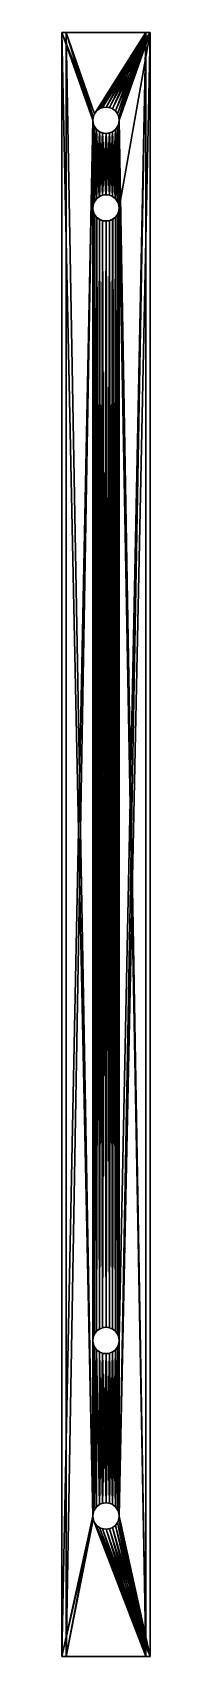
# Model space of a CAD drawing. Extents: x 0 to 10, y 0 to 185.
import ezdxf

# ---------------------------------------------------------------- set-up
doc = ezdxf.new("R2010")
doc.units = 0
doc.header["$MEASUREMENT"] = 0
doc.layers.get('0').update_dxf_attribs({"color": 13, "linetype": 'CONTINUOUS'})

# ---------------------------------------------------------------- blocks, each defined once
blk = doc.blocks.new('FUFO_CARBONBAR')
for p, q in [((9.5, 185, 9.5), (0.5, 185, 9.5)), ((0.5, 185, 9.5), (0.5, 185, 0.5)), ((0.5, 185, 0.5), (9.5, 185, 0.5)), ((0.5, 0, 0.5), (0.5, 185, 0.5)), ((0.5, 0, 9.5), (0.5, 185, 9.5)), ((9.5, 185, 0.5), (9.5, 185, 9.5)), ((9.5, 0, 9.5), (9.5, 185, 9.5)), ((9.5, 0, 0.5), (9.5, 185, 0.5)), ((0, 0), (0, 185)), ((0, 185), (10, 185)), ((0, 185, 10), (10, 185, 10)), ((0, 0, 10), (0, 185, 10)), ((0, 185), (0, 185, 10)), ((10, 185), (10, 0)), ((10, 185), (10, 185, 10)), ((10, 185, 10), (10, 0, 10)), ((3.94, 176.06, 10), (3.94, 176.06, 9.5)), ((3.94, 176.06), (3.94, 176.06, 0.5)), ((4.25, 176.3, 10), (4.25, 176.3, 9.5)), ((4.25, 176.3), (4.25, 176.3, 0.5)), ((4.61, 176.45, 10), (4.61, 176.45, 9.5)), ((4.61, 176.45), (4.61, 176.45, 0.5)), ((5, 176.5, 10), (5, 176.5, 9.5)), ((5, 176.5), (5, 176.5, 0.5)), ((5.39, 176.45, 10), (5.39, 176.45, 9.5)), ((5.39, 176.45), (5.39, 176.45, 0.5)), ((5.75, 176.3, 10), (5.75, 176.3, 9.5)), ((5.75, 176.3), (5.75, 176.3, 0.5)), ((6.06, 176.06, 10), (6.06, 176.06, 9.5)), ((6.06, 176.06), (6.06, 176.06, 0.5)), ((3.5, 175, 10), (3.5, 175, 9.5)), ((3.5, 175), (3.5, 175, 0.5)), ((3.55, 175.39, 10), (3.55, 175.39, 9.5)), ((3.55, 175.39), (3.55, 175.39, 0.5)), ((3.55, 174.61, 10), (3.55, 174.61, 9.5)), ((3.55, 174.61), (3.55, 174.61, 0.5)), ((3.7, 175.75, 10), (3.7, 175.75, 9.5)), ((3.7, 175.75), (3.7, 175.75, 0.5)), ((3.7, 174.25, 10), (3.7, 174.25, 9.5)), ((3.7, 174.25), (3.7, 174.25, 0.5)), ((3.94, 173.94, 10), (3.94, 173.94, 9.5)), ((3.94, 173.94), (3.94, 173.94, 0.5)), ((6.06, 173.94, 10), (6.06, 173.94, 9.5)), ((6.06, 173.94), (6.06, 173.94, 0.5)), ((6.3, 175.75, 10), (6.3, 175.75, 9.5)), ((6.3, 175.75), (6.3, 175.75, 0.5)), ((6.3, 174.25, 10), (6.3, 174.25, 9.5)), ((6.3, 174.25), (6.3, 174.25, 0.5)), ((6.45, 175.39, 10), (6.45, 175.39, 9.5)), ((6.45, 175.39), (6.45, 175.39, 0.5)), ((6.45, 174.61, 10), (6.45, 174.61, 9.5)), ((6.45, 174.61), (6.45, 174.61, 0.5)), ((6.5, 175, 10), (6.5, 175, 9.5)), ((6.5, 175), (6.5, 175, 0.5)), ((4.25, 173.7, 10), (4.25, 173.7, 9.5)), ((4.25, 173.7), (4.25, 173.7, 0.5)), ((4.61, 173.55, 10), (4.61, 173.55, 9.5)), ((4.61, 173.55), (4.61, 173.55, 0.5)), ((5, 173.5, 10), (5, 173.5, 9.5)), ((5, 173.5), (5, 173.5, 0.5)), ((5.39, 173.55, 10), (5.39, 173.55, 9.5)), ((5.39, 173.55), (5.39, 173.55, 0.5)), ((5.75, 173.7, 10), (5.75, 173.7, 9.5)), ((5.75, 173.7), (5.75, 173.7, 0.5)), ((5, 166.53), (5, 166.53, 0.5)), ((3.5, 165.03), (3.5, 165.03, 0.5)), ((3.5, 164.99, 10), (3.5, 164.99, 9.5)), ((3.55, 165.41), (3.55, 165.41, 0.5)), ((3.55, 165.38, 10), (3.55, 165.38, 9.5)), ((3.7, 165.78), (3.7, 165.78, 0.5)), ((3.7, 165.74, 10), (3.7, 165.74, 9.5)), ((3.93, 166.05, 10), (3.93, 166.05, 9.5)), ((3.94, 166.09), (3.94, 166.09, 0.5)), ((4.24, 166.29, 10), (4.24, 166.29, 9.5)), ((4.25, 166.32), (4.25, 166.32, 0.5)), ((4.6, 166.45, 10), (4.6, 166.45, 9.5)), ((4.61, 166.47), (4.61, 166.47, 0.5)), ((4.99, 166.5, 10), (4.99, 166.5, 9.5)), ((5.38, 166.45, 10), (5.38, 166.45, 9.5)), ((5.39, 166.47), (5.39, 166.47, 0.5)), ((5.74, 166.3, 10), (5.74, 166.3, 9.5)), ((5.75, 166.32), (5.75, 166.32, 0.5)), ((6.05, 166.07, 10), (6.05, 166.07, 9.5)), ((6.06, 166.09), (6.06, 166.09, 0.5)), ((6.29, 165.76, 10), (6.29, 165.76, 9.5)), ((6.3, 165.78), (6.3, 165.78, 0.5)), ((6.45, 165.41), (6.45, 165.41, 0.5)), ((6.45, 165.4, 10), (6.45, 165.4, 9.5)), ((6.5, 165.03), (6.5, 165.03, 0.5)), ((6.5, 165.01, 10), (6.5, 165.01, 9.5)), ((3.55, 164.64), (3.55, 164.64, 0.5)), ((3.55, 164.6, 10), (3.55, 164.6, 9.5)), ((3.7, 164.28), (3.7, 164.28, 0.5)), ((3.71, 164.24, 10), (3.71, 164.24, 9.5)), ((3.94, 163.96), (3.94, 163.96, 0.5)), ((3.95, 163.93, 10), (3.95, 163.93, 9.5)), ((4.25, 163.73), (4.25, 163.73, 0.5)), ((4.26, 163.7, 10), (4.26, 163.7, 9.5)), ((4.61, 163.58), (4.61, 163.58, 0.5)), ((4.62, 163.55, 10), (4.62, 163.55, 9.5)), ((5, 163.53), (5, 163.53, 0.5)), ((5.01, 163.5, 10), (5.01, 163.5, 9.5)), ((5.39, 163.58), (5.39, 163.58, 0.5)), ((5.4, 163.55, 10), (5.4, 163.55, 9.5)), ((5.75, 163.73), (5.75, 163.73, 0.5)), ((5.76, 163.71, 10), (5.76, 163.71, 9.5)), ((6.06, 163.96), (6.06, 163.96, 0.5)), ((6.07, 163.95, 10), (6.07, 163.95, 9.5)), ((6.3, 164.28), (6.3, 164.28, 0.5)), ((6.3, 164.26, 10), (6.3, 164.26, 9.5)), ((6.45, 164.64), (6.45, 164.64, 0.5)), ((6.45, 164.62, 10), (6.45, 164.62, 9.5)), ((3.94, 37.06), (3.94, 37.06, 0.5)), ((3.94, 37.06, 10), (3.94, 37.06, 9.5)), ((4.25, 37.3), (4.25, 37.3, 0.5)), ((4.25, 37.3, 10), (4.25, 37.3, 9.5)), ((4.61, 37.45), (4.61, 37.45, 0.5)), ((4.61, 37.45, 10), (4.61, 37.45, 9.5)), ((5, 37.5, 10), (5, 37.5, 9.5)), ((5, 37.5), (5, 37.5, 0.5)), ((5.39, 37.45, 10), (5.39, 37.45, 9.5)), ((5.39, 37.45), (5.39, 37.45, 0.5)), ((5.75, 37.3, 10), (5.75, 37.3, 9.5)), ((5.75, 37.3), (5.75, 37.3, 0.5)), ((6.06, 37.06, 10), (6.06, 37.06, 9.5)), ((6.06, 37.06), (6.06, 37.06, 0.5)), ((3.5, 36), (3.5, 36, 0.5)), ((3.5, 36, 10), (3.5, 36, 9.5)), ((3.55, 36.39), (3.55, 36.39, 0.5)), ((3.55, 36.39, 10), (3.55, 36.39, 9.5)), ((3.55, 35.61), (3.55, 35.61, 0.5)), ((3.55, 35.61, 10), (3.55, 35.61, 9.5)), ((3.7, 36.75), (3.7, 36.75, 0.5)), ((3.7, 36.75, 10), (3.7, 36.75, 9.5)), ((3.7, 35.25), (3.7, 35.25, 0.5)), ((3.7, 35.25, 10), (3.7, 35.25, 9.5)), ((6.3, 36.75, 10), (6.3, 36.75, 9.5)), ((6.3, 36.75), (6.3, 36.75, 0.5)), ((6.3, 35.25, 10), (6.3, 35.25, 9.5)), ((6.3, 35.25), (6.3, 35.25, 0.5)), ((6.45, 36.39, 10), (6.45, 36.39, 9.5)), ((6.45, 36.39), (6.45, 36.39, 0.5)), ((6.45, 35.61, 10), (6.45, 35.61, 9.5)), ((6.45, 35.61), (6.45, 35.61, 0.5)), ((6.5, 36, 10), (6.5, 36, 9.5)), ((6.5, 36), (6.5, 36, 0.5)), ((3.94, 34.94), (3.94, 34.94, 0.5)), ((3.94, 34.94, 10), (3.94, 34.94, 9.5)), ((4.25, 34.7, 10), (4.25, 34.7, 9.5)), ((4.25, 34.7), (4.25, 34.7, 0.5)), ((4.61, 34.55, 10), (4.61, 34.55, 9.5)), ((4.61, 34.55), (4.61, 34.55, 0.5)), ((5, 34.5, 10), (5, 34.5, 9.5)), ((5, 34.5), (5, 34.5, 0.5)), ((5.39, 34.55, 10), (5.39, 34.55, 9.5)), ((5.39, 34.55), (5.39, 34.55, 0.5)), ((5.75, 34.7, 10), (5.75, 34.7, 9.5)), ((5.75, 34.7), (5.75, 34.7, 0.5)), ((6.06, 34.94, 10), (6.06, 34.94, 9.5)), ((6.06, 34.94), (6.06, 34.94, 0.5)), ((3.7, 16.75), (3.7, 16.75, 0.5)), ((3.7, 16.75, 10), (3.7, 16.75, 9.5)), ((3.94, 17.06), (3.94, 17.06, 0.5)), ((3.94, 17.06, 10), (3.94, 17.06, 9.5)), ((4.25, 17.3), (4.25, 17.3, 0.5)), ((4.25, 17.3, 10), (4.25, 17.3, 9.5)), ((4.61, 17.45), (4.61, 17.45, 0.5)), ((4.61, 17.45, 10), (4.61, 17.45, 9.5)), ((5, 17.5), (5, 17.5, 0.5)), ((5, 17.5, 10), (5, 17.5, 9.5)), ((5.39, 17.45), (5.39, 17.45, 0.5)), ((5.39, 17.45, 10), (5.39, 17.45, 9.5)), ((5.75, 17.3), (5.75, 17.3, 0.5)), ((5.75, 17.3, 10), (5.75, 17.3, 9.5)), ((6.06, 17.06), (6.06, 17.06, 0.5)), ((6.06, 17.06, 10), (6.06, 17.06, 9.5)), ((6.3, 16.75, 10), (6.3, 16.75, 9.5)), ((6.3, 16.75), (6.3, 16.75, 0.5)), ((3.5, 16), (3.5, 16, 0.5)), ((3.5, 16, 10), (3.5, 16, 9.5)), ((3.55, 16.39), (3.55, 16.39, 0.5)), ((3.55, 16.39, 10), (3.55, 16.39, 9.5)), ((3.55, 15.61), (3.55, 15.61, 0.5)), ((3.55, 15.61, 10), (3.55, 15.61, 9.5)), ((3.7, 15.25), (3.7, 15.25, 0.5)), ((3.7, 15.25, 10), (3.7, 15.25, 9.5)), ((3.94, 14.94), (3.94, 14.94, 0.5)), ((3.94, 14.94, 10), (3.94, 14.94, 9.5)), ((6.06, 14.94), (6.06, 14.94, 0.5)), ((6.06, 14.94, 10), (6.06, 14.94, 9.5)), ((6.3, 15.25), (6.3, 15.25, 0.5)), ((6.3, 15.25, 10), (6.3, 15.25, 9.5)), ((6.45, 16.39, 10), (6.45, 16.39, 9.5)), ((6.45, 16.39), (6.45, 16.39, 0.5)), ((6.45, 15.61), (6.45, 15.61, 0.5)), ((6.45, 15.61, 10), (6.45, 15.61, 9.5)), ((6.5, 16, 10), (6.5, 16, 9.5)), ((6.5, 16), (6.5, 16, 0.5)), ((4.25, 14.7), (4.25, 14.7, 0.5)), ((4.25, 14.7, 10), (4.25, 14.7, 9.5)), ((4.61, 14.55), (4.61, 14.55, 0.5)), ((4.61, 14.55, 10), (4.61, 14.55, 9.5)), ((5, 14.5), (5, 14.5, 0.5)), ((5, 14.5, 10), (5, 14.5, 9.5)), ((5.39, 14.55), (5.39, 14.55, 0.5)), ((5.39, 14.55, 10), (5.39, 14.55, 9.5)), ((5.75, 14.7), (5.75, 14.7, 0.5)), ((5.75, 14.7, 10), (5.75, 14.7, 9.5)), ((10, 0), (0, 0)), ((10, 0, 10), (0, 0, 10)), ((0, 0), (0, 0, 10)), ((9.5, 0, 9.5), (0.5, 0, 9.5)), ((0.5, 0, 0.5), (9.5, 0, 0.5)), ((0.5, 0, 9.5), (0.5, 0, 0.5)), ((9.5, 0, 0.5), (9.5, 0, 9.5)), ((10, 0), (10, 0, 10))]:
    blk.add_line(p, q)
for centre in [(5, 175), (5, 175, 0.5), (5, 165.03), (5, 165.03, 0.5), (5, 36), (5, 36, 0.5), (5, 16), (5, 16, 0.5)]:
    blk.add_circle(centre, 1.5)
at = {"extrusion": (0, 0, -1)}
for centre in [(-5, 175, -10), (-5, 175, -9.5), (-5, 165, -10), (-5, 165, -9.5), (-5, 36, -10), (-5, 36, -9.5), (-5, 16, -10), (-5, 16, -9.5)]:
    blk.add_circle(centre, 1.5, dxfattribs=at)
mesh = blk.add_polyface()
corners = [(0, 185), (0.5, 185, 0.5), (10, 185), (0, 185, 10), (9.5, 185, 0.5), (0.5, 185, 9.5), (9.5, 185, 9.5), (10, 185, 10)]
mesh.append_faces([[corners[k] for k in face] for face in [(0, 1, 2), (1, 3, 5), (5, 3, 6), (7, 6, 3)]], dxfattribs={"vtx0": -1, "vtx1": -1})
mesh.append_faces([[corners[k] for k in face] for face in [(1, 0, 3), (2, 1, 4), (4, 7, 2), (7, 4, 6)]], dxfattribs={"vtx0": -1, "vtx2": -1})
mesh = blk.add_polyface()
corners = [(0.5, 185, 0.5), (0.5, 0, 9.5), (0.5, 0, 0.5), (0.5, 185, 9.5)]
mesh.append_faces([[corners[k] for k in face] for face in [(0, 1, 2), (1, 0, 3)]], dxfattribs={"vtx0": -1})
mesh = blk.add_polyface()
corners = [(3.5, 175, 9.5), (3.5, 164.99, 9.5), (3.5, 36, 9.5), (3.55, 174.61, 9.5), (3.55, 165.38, 9.5), (3.7, 165.74, 9.5), (3.7, 174.25, 9.5), (3.93, 166.05, 9.5), (3.94, 173.94, 9.5), (4.24, 166.29, 9.5), (4.25, 173.7, 9.5), (4.6, 166.45, 9.5), (4.61, 173.55, 9.5), (4.99, 166.5, 9.5), (5, 173.5, 9.5), (5.38, 166.45, 9.5), (5.39, 173.55, 9.5), (5.74, 166.3, 9.5), (5.75, 173.7, 9.5), (6.05, 166.07, 9.5), (6.06, 173.94, 9.5), (6.29, 165.76, 9.5), (6.3, 174.25, 9.5), (6.45, 165.4, 9.5), (6.45, 174.61, 9.5), (6.5, 165.01, 9.5), (6.5, 175, 9.5), (0.5, 185, 9.5), (0.5, 0, 9.5), (3.55, 175.39, 9.5), (3.7, 175.75, 9.5), (9.5, 185, 9.5), (3.5, 16, 9.5), (3.94, 176.06, 9.5), (4.25, 176.3, 9.5), (4.61, 176.45, 9.5), (5, 176.5, 9.5), (5.39, 176.45, 9.5), (5.75, 176.3, 9.5), (6.06, 176.06, 9.5), (6.3, 175.75, 9.5), (6.45, 175.39, 9.5), (6.5, 36, 9.5), (6.5, 16, 9.5), (3.55, 15.61, 9.5), (9.5, 0, 9.5), (3.7, 15.25, 9.5), (3.94, 14.94, 9.5), (4.25, 14.7, 9.5), (4.61, 14.55, 9.5), (5, 14.5, 9.5), (5.39, 14.55, 9.5), (5.75, 14.7, 9.5), (6.06, 14.94, 9.5), (6.3, 15.25, 9.5), (6.45, 15.61, 9.5), (3.55, 16.39, 9.5), (3.55, 35.61, 9.5), (3.7, 16.75, 9.5), (3.7, 35.25, 9.5), (3.94, 17.06, 9.5), (3.94, 34.94, 9.5), (4.25, 17.3, 9.5), (4.25, 34.7, 9.5), (4.61, 17.45, 9.5), (4.61, 34.55, 9.5), (5, 17.5, 9.5), (5, 34.5, 9.5), (5.39, 34.55, 9.5), (5.39, 17.45, 9.5), (5.75, 17.3, 9.5), (5.75, 34.7, 9.5), (6.06, 34.94, 9.5), (6.06, 17.06, 9.5), (6.3, 35.25, 9.5), (6.3, 16.75, 9.5), (6.45, 35.61, 9.5), (6.45, 16.39, 9.5), (3.55, 36.39, 9.5), (3.55, 164.6, 9.5), (3.7, 36.75, 9.5), (3.71, 164.24, 9.5), (3.94, 37.06, 9.5), (3.95, 163.93, 9.5), (4.25, 37.3, 9.5), (4.26, 163.7, 9.5), (4.61, 37.45, 9.5), (4.62, 163.55, 9.5), (5, 37.5, 9.5), (5.01, 163.5, 9.5), (5.39, 37.45, 9.5), (5.4, 163.55, 9.5), (5.75, 37.3, 9.5), (5.76, 163.71, 9.5), (6.06, 37.06, 9.5), (6.07, 163.95, 9.5), (6.3, 36.75, 9.5), (6.3, 164.26, 9.5), (6.45, 36.39, 9.5), (6.45, 164.62, 9.5)]
mesh.append_faces([[corners[k] for k in face] for face in [(1, 3, 4), (4, 3, 5), (5, 6, 7), (7, 8, 9), (9, 10, 11), (11, 12, 13), (13, 14, 15), (15, 16, 17), (17, 18, 19), (19, 20, 21), (21, 22, 23), (23, 24, 25), (27, 0, 28), (0, 27, 29), (29, 27, 30), (30, 31, 33), (33, 31, 34), (34, 31, 35), (35, 31, 36), (36, 31, 37), (37, 31, 38), (38, 31, 39), (39, 31, 40), (40, 31, 41), (41, 31, 26), (28, 44, 45), (44, 28, 32), (45, 43, 31), (32, 2, 56), (56, 57, 58), (58, 59, 60), (60, 61, 62), (62, 63, 64), (64, 65, 66), (66, 68, 69), (69, 68, 70), (70, 72, 73), (73, 74, 75), (75, 76, 77), (77, 42, 43), (78, 79, 80), (80, 81, 82), (82, 83, 84), (84, 85, 86), (86, 87, 88), (88, 89, 90), (90, 91, 92), (92, 93, 94), (94, 95, 96), (96, 97, 98), (98, 99, 42)]], dxfattribs={"vtx0": -1, "vtx1": -1})
mesh.append_faces([[corners[k] for k in face] for face in [(0, 1, 2), (28, 0, 32), (26, 31, 42), (42, 31, 43), (2, 32, 0), (42, 25, 26)]], dxfattribs={"vtx0": -1, "vtx1": -1, "vtx2": -1})
mesh.append_faces([[corners[k] for k in face] for face in [(1, 0, 3), (5, 3, 6), (7, 6, 8), (9, 8, 10), (11, 10, 12), (13, 12, 14), (15, 14, 16), (17, 16, 18), (19, 18, 20), (21, 20, 22), (23, 22, 24), (25, 24, 26), (30, 27, 31), (45, 44, 46), (45, 46, 47), (45, 47, 48), (45, 48, 49), (45, 49, 50), (45, 50, 51), (45, 51, 52), (45, 52, 53), (45, 53, 54), (45, 54, 55), (45, 55, 43), (56, 2, 57), (58, 57, 59), (60, 59, 61), (62, 61, 63), (64, 63, 65), (66, 65, 67), (66, 67, 68), (70, 68, 71), (70, 71, 72), (73, 72, 74), (75, 74, 76), (77, 76, 42), (1, 78, 2), (78, 1, 79), (80, 79, 81), (82, 81, 83), (84, 83, 85), (86, 85, 87), (88, 87, 89), (90, 89, 91), (92, 91, 93), (94, 93, 95), (96, 95, 97), (98, 97, 99), (42, 99, 25)]], dxfattribs={"vtx0": -1, "vtx2": -1})
mesh = blk.add_polyface()
corners = [(3.5, 16, 0.5), (3.5, 36, 0.5), (3.5, 165.03, 0.5), (3.55, 16.39, 0.5), (3.55, 35.61, 0.5), (3.7, 16.75, 0.5), (3.7, 35.25, 0.5), (3.94, 17.06, 0.5), (3.94, 34.94, 0.5), (4.25, 17.3, 0.5), (4.25, 34.7, 0.5), (4.61, 34.55, 0.5), (4.61, 17.45, 0.5), (5, 34.5, 0.5), (5, 17.5, 0.5), (5.39, 17.45, 0.5), (5.39, 34.55, 0.5), (5.75, 34.7, 0.5), (5.75, 17.3, 0.5), (6.06, 34.94, 0.5), (6.06, 17.06, 0.5), (6.3, 35.25, 0.5), (6.3, 16.75, 0.5), (6.45, 35.61, 0.5), (6.45, 16.39, 0.5), (6.5, 36, 0.5), (6.5, 16, 0.5), (0.5, 0, 0.5), (0.5, 185, 0.5), (3.55, 15.61, 0.5), (9.5, 0, 0.5), (3.7, 15.25, 0.5), (3.94, 14.94, 0.5), (4.25, 14.7, 0.5), (4.61, 14.55, 0.5), (5, 14.5, 0.5), (5.39, 14.55, 0.5), (5.75, 14.7, 0.5), (6.06, 14.94, 0.5), (6.3, 15.25, 0.5), (6.45, 15.61, 0.5), (6.5, 165.03, 0.5), (6.5, 175, 0.5), (3.7, 175.75, 0.5), (9.5, 185, 0.5), (3.55, 175.39, 0.5), (3.5, 175, 0.5), (3.94, 176.06, 0.5), (4.25, 176.3, 0.5), (4.61, 176.45, 0.5), (5, 176.5, 0.5), (5.39, 176.45, 0.5), (5.75, 176.3, 0.5), (6.06, 176.06, 0.5), (6.3, 175.75, 0.5), (6.45, 175.39, 0.5), (3.55, 165.41, 0.5), (3.55, 174.61, 0.5), (3.7, 165.78, 0.5), (3.7, 174.25, 0.5), (3.94, 173.94, 0.5), (3.94, 166.09, 0.5), (4.25, 166.32, 0.5), (4.25, 173.7, 0.5), (4.61, 173.55, 0.5), (4.61, 166.47, 0.5), (5, 173.5, 0.5), (5, 166.53, 0.5), (5.39, 166.47, 0.5), (5.39, 173.55, 0.5), (5.75, 173.7, 0.5), (5.75, 166.32, 0.5), (6.06, 173.94, 0.5), (6.06, 166.09, 0.5), (6.3, 174.25, 0.5), (6.3, 165.78, 0.5), (6.45, 174.61, 0.5), (6.45, 165.41, 0.5), (3.55, 164.64, 0.5), (3.55, 36.39, 0.5), (3.7, 164.28, 0.5), (3.7, 36.75, 0.5), (3.94, 163.96, 0.5), (3.94, 37.06, 0.5), (4.25, 163.73, 0.5), (4.25, 37.3, 0.5), (4.61, 163.58, 0.5), (4.61, 37.45, 0.5), (5, 163.53, 0.5), (5, 37.5, 0.5), (5.39, 37.45, 0.5), (5.39, 163.58, 0.5), (5.75, 37.3, 0.5), (5.75, 163.73, 0.5), (6.06, 37.06, 0.5), (6.06, 163.96, 0.5), (6.3, 36.75, 0.5), (6.3, 164.28, 0.5), (6.45, 36.39, 0.5), (6.45, 164.64, 0.5)]
mesh.append_faces([[corners[k] for k in face] for face in [(1, 3, 4), (4, 5, 6), (6, 7, 8), (8, 9, 10), (10, 9, 11), (11, 12, 13), (13, 15, 16), (16, 15, 17), (17, 18, 19), (19, 20, 21), (21, 22, 23), (23, 24, 25), (27, 0, 28), (0, 27, 29), (29, 30, 31), (31, 30, 32), (32, 30, 33), (33, 30, 34), (34, 30, 35), (35, 30, 36), (36, 30, 37), (37, 30, 38), (38, 30, 39), (39, 30, 40), (40, 30, 26), (28, 43, 44), (43, 28, 45), (45, 28, 46), (44, 42, 30), (56, 46, 2), (46, 56, 57), (57, 58, 59), (59, 58, 60), (60, 62, 63), (63, 62, 64), (64, 65, 66), (66, 68, 69), (69, 68, 70), (70, 71, 72), (72, 73, 74), (74, 75, 76), (76, 41, 42), (78, 79, 80), (80, 81, 82), (82, 83, 84), (84, 85, 86), (86, 87, 88), (88, 90, 91), (91, 92, 93), (93, 94, 95), (95, 96, 97), (97, 98, 99), (99, 25, 41)]], dxfattribs={"vtx0": -1, "vtx1": -1})
mesh.append_faces([[corners[k] for k in face] for face in [(0, 1, 2), (26, 30, 41), (41, 30, 42), (46, 28, 0), (46, 0, 2), (41, 25, 26)]], dxfattribs={"vtx0": -1, "vtx1": -1, "vtx2": -1})
mesh.append_faces([[corners[k] for k in face] for face in [(1, 0, 3), (4, 3, 5), (6, 5, 7), (8, 7, 9), (11, 9, 12), (13, 12, 14), (13, 14, 15), (17, 15, 18), (19, 18, 20), (21, 20, 22), (23, 22, 24), (25, 24, 26), (29, 27, 30), (44, 43, 47), (44, 47, 48), (44, 48, 49), (44, 49, 50), (44, 50, 51), (44, 51, 52), (44, 52, 53), (44, 53, 54), (44, 54, 55), (44, 55, 42), (57, 56, 58), (60, 58, 61), (60, 61, 62), (64, 62, 65), (66, 65, 67), (66, 67, 68), (70, 68, 71), (72, 71, 73), (74, 73, 75), (76, 75, 77), (76, 77, 41), (1, 78, 2), (78, 1, 79), (80, 79, 81), (82, 81, 83), (84, 83, 85), (86, 85, 87), (88, 87, 89), (88, 89, 90), (91, 90, 92), (93, 92, 94), (95, 94, 96), (97, 96, 98), (99, 98, 25)]], dxfattribs={"vtx0": -1, "vtx2": -1})
mesh = blk.add_polyface()
corners = [(9.5, 185, 9.5), (9.5, 0, 0.5), (9.5, 0, 9.5), (9.5, 185, 0.5)]
mesh.append_faces([[corners[k] for k in face] for face in [(0, 1, 2), (1, 0, 3)]], dxfattribs={"vtx0": -1})
mesh = blk.add_polyface()
corners = [(0, 185, 10), (0, 0), (0, 0, 10), (0, 185)]
mesh.append_faces([[corners[k] for k in face] for face in [(0, 1, 2), (1, 0, 3)]], dxfattribs={"vtx0": -1})
mesh = blk.add_polyface()
corners = [(3.5, 36, 10), (3.5, 164.99, 10), (3.5, 175, 10), (3.55, 36.39, 10), (3.55, 164.6, 10), (3.7, 36.75, 10), (3.71, 164.24, 10), (3.94, 37.06, 10), (3.95, 163.93, 10), (4.25, 37.3, 10), (4.26, 163.7, 10), (4.61, 37.45, 10), (4.62, 163.55, 10), (5, 37.5, 10), (5.01, 163.5, 10), (5.39, 37.45, 10), (5.4, 163.55, 10), (5.75, 37.3, 10), (5.76, 163.71, 10), (6.06, 37.06, 10), (6.07, 163.95, 10), (6.3, 36.75, 10), (6.3, 164.26, 10), (6.45, 36.39, 10), (6.45, 164.62, 10), (6.5, 36, 10), (6.5, 165.01, 10), (3.55, 16.39, 10), (3.5, 16, 10), (3.55, 35.61, 10), (3.7, 16.75, 10), (3.7, 35.25, 10), (3.94, 17.06, 10), (3.94, 34.94, 10), (4.25, 17.3, 10), (4.25, 34.7, 10), (4.61, 17.45, 10), (4.61, 34.55, 10), (5, 17.5, 10), (5, 34.5, 10), (5.39, 17.45, 10), (5.39, 34.55, 10), (5.75, 17.3, 10), (5.75, 34.7, 10), (6.06, 17.06, 10), (6.06, 34.94, 10), (6.3, 35.25, 10), (6.3, 16.75, 10), (6.45, 35.61, 10), (6.45, 16.39, 10), (6.5, 16, 10), (6.5, 175, 10), (0, 0, 10), (0, 185, 10), (3.55, 15.61, 10), (10, 0, 10), (3.7, 15.25, 10), (3.94, 14.94, 10), (4.25, 14.7, 10), (4.61, 14.55, 10), (5, 14.5, 10), (5.39, 14.55, 10), (5.75, 14.7, 10), (6.06, 14.94, 10), (6.3, 15.25, 10), (6.45, 15.61, 10), (3.7, 175.75, 10), (10, 185, 10), (3.55, 175.39, 10), (3.94, 176.06, 10), (4.25, 176.3, 10), (4.61, 176.45, 10), (5, 176.5, 10), (5.39, 176.45, 10), (5.75, 176.3, 10), (6.06, 176.06, 10), (6.3, 175.75, 10), (6.45, 175.39, 10), (3.55, 174.61, 10), (3.55, 165.38, 10), (3.7, 165.74, 10), (3.7, 174.25, 10), (3.93, 166.05, 10), (3.94, 173.94, 10), (4.24, 166.29, 10), (4.25, 173.7, 10), (4.6, 166.45, 10), (4.61, 173.55, 10), (4.99, 166.5, 10), (5, 173.5, 10), (5.38, 166.45, 10), (5.39, 173.55, 10), (5.74, 166.3, 10), (5.75, 173.7, 10), (6.05, 166.07, 10), (6.06, 173.94, 10), (6.29, 165.76, 10), (6.3, 174.25, 10), (6.45, 165.4, 10), (6.45, 174.61, 10)]
mesh.append_faces([[corners[k] for k in face] for face in [(1, 3, 4), (4, 5, 6), (6, 7, 8), (8, 9, 10), (10, 11, 12), (12, 13, 14), (14, 15, 16), (16, 17, 18), (18, 19, 20), (20, 21, 22), (22, 23, 24), (24, 25, 26), (27, 0, 28), (0, 27, 29), (29, 30, 31), (31, 32, 33), (33, 34, 35), (35, 36, 37), (37, 38, 39), (39, 40, 41), (41, 42, 43), (43, 44, 45), (45, 44, 46), (46, 47, 48), (48, 49, 25), (52, 28, 53), (28, 52, 54), (54, 55, 56), (56, 55, 57), (57, 55, 58), (58, 55, 59), (59, 55, 60), (60, 55, 61), (61, 55, 62), (62, 55, 63), (63, 55, 64), (64, 55, 65), (65, 55, 50), (53, 66, 67), (66, 53, 68), (68, 53, 2), (67, 50, 55), (78, 80, 81), (81, 82, 83), (83, 84, 85), (85, 86, 87), (87, 88, 89), (89, 90, 91), (91, 92, 93), (93, 94, 95), (95, 96, 97), (97, 98, 99), (99, 26, 51)]], dxfattribs={"vtx0": -1, "vtx1": -1})
mesh.append_faces([[corners[k] for k in face] for face in [(0, 1, 2), (25, 50, 51), (2, 53, 28), (2, 28, 0), (67, 51, 50), (51, 26, 25)]], dxfattribs={"vtx0": -1, "vtx1": -1, "vtx2": -1})
mesh.append_faces([[corners[k] for k in face] for face in [(1, 0, 3), (4, 3, 5), (6, 5, 7), (8, 7, 9), (10, 9, 11), (12, 11, 13), (14, 13, 15), (16, 15, 17), (18, 17, 19), (20, 19, 21), (22, 21, 23), (24, 23, 25), (29, 27, 30), (31, 30, 32), (33, 32, 34), (35, 34, 36), (37, 36, 38), (39, 38, 40), (41, 40, 42), (43, 42, 44), (46, 44, 47), (48, 47, 49), (25, 49, 50), (54, 52, 55), (67, 66, 69), (67, 69, 70), (67, 70, 71), (67, 71, 72), (67, 72, 73), (67, 73, 74), (67, 74, 75), (67, 75, 76), (67, 76, 77), (67, 77, 51), (1, 78, 2), (78, 1, 79), (78, 79, 80), (81, 80, 82), (83, 82, 84), (85, 84, 86), (87, 86, 88), (89, 88, 90), (91, 90, 92), (93, 92, 94), (95, 94, 96), (97, 96, 98), (99, 98, 26)]], dxfattribs={"vtx0": -1, "vtx2": -1})
mesh = blk.add_polyface()
corners = [(3.5, 165.03), (3.5, 36), (3.5, 16), (3.55, 164.64), (3.55, 36.39), (3.7, 164.28), (3.7, 36.75), (3.94, 163.96), (3.94, 37.06), (4.25, 163.73), (4.25, 37.3), (4.61, 163.58), (4.61, 37.45), (5, 163.53), (5, 37.5), (5.39, 163.58), (5.39, 37.45), (5.75, 163.73), (5.75, 37.3), (6.06, 163.96), (6.06, 37.06), (6.3, 36.75), (6.3, 164.28), (6.45, 36.39), (6.45, 164.64), (6.5, 36), (6.5, 165.03), (0, 185), (3.5, 175), (0, 0), (3.55, 175.39), (3.7, 175.75), (10, 185), (3.94, 176.06), (4.25, 176.3), (4.61, 176.45), (5, 176.5), (5.39, 176.45), (5.75, 176.3), (6.06, 176.06), (6.3, 175.75), (6.45, 175.39), (6.5, 175), (6.5, 16), (3.55, 15.61), (10, 0), (3.7, 15.25), (3.94, 14.94), (4.25, 14.7), (4.61, 14.55), (5, 14.5), (5.39, 14.55), (5.75, 14.7), (6.06, 14.94), (6.3, 15.25), (6.45, 15.61), (3.55, 16.39), (3.55, 35.61), (3.7, 16.75), (3.7, 35.25), (3.94, 17.06), (3.94, 34.94), (4.25, 17.3), (4.25, 34.7), (4.61, 34.55), (4.61, 17.45), (5, 34.5), (5, 17.5), (5.39, 34.55), (5.39, 17.45), (5.75, 34.7), (5.75, 17.3), (6.06, 34.94), (6.06, 17.06), (6.3, 35.25), (6.3, 16.75), (6.45, 35.61), (6.45, 16.39), (3.55, 174.61), (3.55, 165.41), (3.7, 174.25), (3.7, 165.78), (3.94, 173.94), (3.94, 166.09), (4.25, 173.7), (4.25, 166.32), (4.61, 173.55), (4.61, 166.47), (5, 173.5), (5, 166.53), (5.39, 173.55), (5.39, 166.47), (5.75, 173.7), (5.75, 166.32), (6.06, 173.94), (6.06, 166.09), (6.3, 174.25), (6.3, 165.78), (6.45, 174.61), (6.45, 165.41)]
mesh.append_faces([[corners[k] for k in face] for face in [(1, 3, 4), (4, 5, 6), (6, 7, 8), (8, 9, 10), (10, 11, 12), (12, 13, 14), (14, 15, 16), (16, 17, 18), (18, 19, 20), (20, 19, 21), (21, 22, 23), (23, 24, 25), (27, 28, 29), (28, 27, 30), (30, 27, 31), (31, 32, 33), (33, 32, 34), (34, 32, 35), (35, 32, 36), (36, 32, 37), (37, 32, 38), (38, 32, 39), (39, 32, 40), (40, 32, 41), (41, 32, 42), (29, 44, 45), (44, 29, 2), (45, 43, 32), (56, 57, 58), (58, 59, 60), (60, 61, 62), (62, 64, 65), (65, 66, 67), (67, 68, 69), (69, 70, 71), (71, 72, 73), (73, 74, 75), (75, 76, 77), (77, 25, 43), (78, 0, 28), (0, 78, 79), (79, 80, 81), (81, 82, 83), (83, 84, 85), (85, 86, 87), (87, 88, 89), (89, 90, 91), (91, 92, 93), (93, 94, 95), (95, 96, 97), (97, 98, 99), (99, 42, 26)]], dxfattribs={"vtx0": -1, "vtx1": -1})
mesh.append_faces([[corners[k] for k in face] for face in [(0, 1, 2), (42, 32, 26), (26, 32, 43), (2, 29, 28), (2, 28, 0), (43, 25, 26)]], dxfattribs={"vtx0": -1, "vtx1": -1, "vtx2": -1})
mesh.append_faces([[corners[k] for k in face] for face in [(1, 0, 3), (4, 3, 5), (6, 5, 7), (8, 7, 9), (10, 9, 11), (12, 11, 13), (14, 13, 15), (16, 15, 17), (18, 17, 19), (21, 19, 22), (23, 22, 24), (25, 24, 26), (31, 27, 32), (45, 44, 46), (45, 46, 47), (45, 47, 48), (45, 48, 49), (45, 49, 50), (45, 50, 51), (45, 51, 52), (45, 52, 53), (45, 53, 54), (45, 54, 55), (45, 55, 43), (1, 56, 2), (56, 1, 57), (58, 57, 59), (60, 59, 61), (62, 61, 63), (62, 63, 64), (65, 64, 66), (67, 66, 68), (69, 68, 70), (71, 70, 72), (73, 72, 74), (75, 74, 76), (77, 76, 25), (79, 78, 80), (81, 80, 82), (83, 82, 84), (85, 84, 86), (87, 86, 88), (89, 88, 90), (91, 90, 92), (93, 92, 94), (95, 94, 96), (97, 96, 98), (99, 98, 42)]], dxfattribs={"vtx0": -1, "vtx2": -1})
mesh = blk.add_polyface()
corners = [(10, 185), (10, 0, 10), (10, 0), (10, 185, 10)]
mesh.append_faces([[corners[k] for k in face] for face in [(0, 1, 2), (1, 0, 3)]], dxfattribs={"vtx0": -1})
mesh = blk.add_polyface()
corners = [(3.94, 176.06, 9.5), (3.7, 175.75, 10), (3.7, 175.75, 9.5), (3.94, 176.06, 10)]
mesh.append_faces([[corners[k] for k in face] for face in [(0, 1, 2), (1, 0, 3)]], dxfattribs={"vtx0": -1})
mesh = blk.add_polyface()
corners = [(3.94, 176.06), (3.7, 175.75, 0.5), (3.7, 175.75), (3.94, 176.06, 0.5)]
mesh.append_faces([[corners[k] for k in face] for face in [(0, 1, 2), (1, 0, 3)]], dxfattribs={"vtx0": -1})
mesh = blk.add_polyface()
corners = [(4.25, 176.3, 10), (3.94, 176.06, 9.5), (4.25, 176.3, 9.5), (3.94, 176.06, 10)]
mesh.append_faces([[corners[k] for k in face] for face in [(0, 1, 2), (1, 0, 3)]], dxfattribs={"vtx0": -1})
mesh = blk.add_polyface()
corners = [(4.25, 176.3, 0.5), (3.94, 176.06), (4.25, 176.3), (3.94, 176.06, 0.5)]
mesh.append_faces([[corners[k] for k in face] for face in [(0, 1, 2), (1, 0, 3)]], dxfattribs={"vtx0": -1})
mesh = blk.add_polyface()
corners = [(4.61, 176.45, 10), (4.25, 176.3, 9.5), (4.61, 176.45, 9.5), (4.25, 176.3, 10)]
mesh.append_faces([[corners[k] for k in face] for face in [(0, 1, 2), (1, 0, 3)]], dxfattribs={"vtx0": -1})
mesh = blk.add_polyface()
corners = [(4.61, 176.45, 0.5), (4.25, 176.3), (4.61, 176.45), (4.25, 176.3, 0.5)]
mesh.append_faces([[corners[k] for k in face] for face in [(0, 1, 2), (1, 0, 3)]], dxfattribs={"vtx0": -1})
mesh = blk.add_polyface()
corners = [(5, 176.5, 10), (4.61, 176.45, 9.5), (5, 176.5, 9.5), (4.61, 176.45, 10)]
mesh.append_faces([[corners[k] for k in face] for face in [(0, 1, 2), (1, 0, 3)]], dxfattribs={"vtx0": -1})
mesh = blk.add_polyface()
corners = [(5, 176.5, 0.5), (4.61, 176.45), (5, 176.5), (4.61, 176.45, 0.5)]
mesh.append_faces([[corners[k] for k in face] for face in [(0, 1, 2), (1, 0, 3)]], dxfattribs={"vtx0": -1})
mesh = blk.add_polyface()
corners = [(5.39, 176.45, 10), (5, 176.5, 9.5), (5.39, 176.45, 9.5), (5, 176.5, 10)]
mesh.append_faces([[corners[k] for k in face] for face in [(0, 1, 2), (1, 0, 3)]], dxfattribs={"vtx0": -1})
mesh = blk.add_polyface()
corners = [(5.39, 176.45, 0.5), (5, 176.5), (5.39, 176.45), (5, 176.5, 0.5)]
mesh.append_faces([[corners[k] for k in face] for face in [(0, 1, 2), (1, 0, 3)]], dxfattribs={"vtx0": -1})
mesh = blk.add_polyface()
corners = [(5.75, 176.3, 10), (5.39, 176.45, 9.5), (5.75, 176.3, 9.5), (5.39, 176.45, 10)]
mesh.append_faces([[corners[k] for k in face] for face in [(0, 1, 2), (1, 0, 3)]], dxfattribs={"vtx0": -1})
mesh = blk.add_polyface()
corners = [(5.75, 176.3, 0.5), (5.39, 176.45), (5.75, 176.3), (5.39, 176.45, 0.5)]
mesh.append_faces([[corners[k] for k in face] for face in [(0, 1, 2), (1, 0, 3)]], dxfattribs={"vtx0": -1})
mesh = blk.add_polyface()
corners = [(6.06, 176.06, 10), (5.75, 176.3, 9.5), (6.06, 176.06, 9.5), (5.75, 176.3, 10)]
mesh.append_faces([[corners[k] for k in face] for face in [(0, 1, 2), (1, 0, 3)]], dxfattribs={"vtx0": -1})
mesh = blk.add_polyface()
corners = [(6.06, 176.06, 0.5), (5.75, 176.3), (6.06, 176.06), (5.75, 176.3, 0.5)]
mesh.append_faces([[corners[k] for k in face] for face in [(0, 1, 2), (1, 0, 3)]], dxfattribs={"vtx0": -1})
mesh = blk.add_polyface()
corners = [(6.06, 176.06, 10), (6.3, 175.75, 9.5), (6.3, 175.75, 10), (6.06, 176.06, 9.5)]
mesh.append_faces([[corners[k] for k in face] for face in [(0, 1, 2), (1, 0, 3)]], dxfattribs={"vtx0": -1})
mesh = blk.add_polyface()
corners = [(6.06, 176.06, 0.5), (6.3, 175.75), (6.3, 175.75, 0.5), (6.06, 176.06)]
mesh.append_faces([[corners[k] for k in face] for face in [(0, 1, 2), (1, 0, 3)]], dxfattribs={"vtx0": -1})
mesh = blk.add_polyface()
corners = [(3.55, 175.39, 9.5), (3.5, 175, 10), (3.5, 175, 9.5), (3.55, 175.39, 10)]
mesh.append_faces([[corners[k] for k in face] for face in [(0, 1, 2), (1, 0, 3)]], dxfattribs={"vtx0": -1})
mesh = blk.add_polyface()
corners = [(3.55, 175.39), (3.5, 175, 0.5), (3.5, 175), (3.55, 175.39, 0.5)]
mesh.append_faces([[corners[k] for k in face] for face in [(0, 1, 2), (1, 0, 3)]], dxfattribs={"vtx0": -1})
mesh = blk.add_polyface()
corners = [(3.5, 175, 9.5), (3.55, 174.61, 10), (3.55, 174.61, 9.5), (3.5, 175, 10)]
mesh.append_faces([[corners[k] for k in face] for face in [(0, 1, 2), (1, 0, 3)]], dxfattribs={"vtx0": -1})
mesh = blk.add_polyface()
corners = [(3.5, 175), (3.55, 174.61, 0.5), (3.55, 174.61), (3.5, 175, 0.5)]
mesh.append_faces([[corners[k] for k in face] for face in [(0, 1, 2), (1, 0, 3)]], dxfattribs={"vtx0": -1})
mesh = blk.add_polyface()
corners = [(3.7, 175.75, 9.5), (3.55, 175.39, 10), (3.55, 175.39, 9.5), (3.7, 175.75, 10)]
mesh.append_faces([[corners[k] for k in face] for face in [(0, 1, 2), (1, 0, 3)]], dxfattribs={"vtx0": -1})
mesh = blk.add_polyface()
corners = [(3.7, 175.75), (3.55, 175.39, 0.5), (3.55, 175.39), (3.7, 175.75, 0.5)]
mesh.append_faces([[corners[k] for k in face] for face in [(0, 1, 2), (1, 0, 3)]], dxfattribs={"vtx0": -1})
mesh = blk.add_polyface()
corners = [(3.55, 174.61, 9.5), (3.7, 174.25, 10), (3.7, 174.25, 9.5), (3.55, 174.61, 10)]
mesh.append_faces([[corners[k] for k in face] for face in [(0, 1, 2), (1, 0, 3)]], dxfattribs={"vtx0": -1})
mesh = blk.add_polyface()
corners = [(3.55, 174.61), (3.7, 174.25, 0.5), (3.7, 174.25), (3.55, 174.61, 0.5)]
mesh.append_faces([[corners[k] for k in face] for face in [(0, 1, 2), (1, 0, 3)]], dxfattribs={"vtx0": -1})
mesh = blk.add_polyface()
corners = [(3.7, 174.25, 9.5), (3.94, 173.94, 10), (3.94, 173.94, 9.5), (3.7, 174.25, 10)]
mesh.append_faces([[corners[k] for k in face] for face in [(0, 1, 2), (1, 0, 3)]], dxfattribs={"vtx0": -1})
mesh = blk.add_polyface()
corners = [(3.7, 174.25), (3.94, 173.94, 0.5), (3.94, 173.94), (3.7, 174.25, 0.5)]
mesh.append_faces([[corners[k] for k in face] for face in [(0, 1, 2), (1, 0, 3)]], dxfattribs={"vtx0": -1})
mesh = blk.add_polyface()
corners = [(3.94, 173.94, 10), (4.25, 173.7, 9.5), (3.94, 173.94, 9.5), (4.25, 173.7, 10)]
mesh.append_faces([[corners[k] for k in face] for face in [(0, 1, 2), (1, 0, 3)]], dxfattribs={"vtx0": -1})
mesh = blk.add_polyface()
corners = [(3.94, 173.94, 0.5), (4.25, 173.7), (3.94, 173.94), (4.25, 173.7, 0.5)]
mesh.append_faces([[corners[k] for k in face] for face in [(0, 1, 2), (1, 0, 3)]], dxfattribs={"vtx0": -1})
mesh = blk.add_polyface()
corners = [(5.75, 173.7, 10), (6.06, 173.94, 9.5), (5.75, 173.7, 9.5), (6.06, 173.94, 10)]
mesh.append_faces([[corners[k] for k in face] for face in [(0, 1, 2), (1, 0, 3)]], dxfattribs={"vtx0": -1})
mesh = blk.add_polyface()
corners = [(5.75, 173.7, 0.5), (6.06, 173.94), (5.75, 173.7), (6.06, 173.94, 0.5)]
mesh.append_faces([[corners[k] for k in face] for face in [(0, 1, 2), (1, 0, 3)]], dxfattribs={"vtx0": -1})
mesh = blk.add_polyface()
corners = [(6.3, 174.25, 10), (6.06, 173.94, 9.5), (6.06, 173.94, 10), (6.3, 174.25, 9.5)]
mesh.append_faces([[corners[k] for k in face] for face in [(0, 1, 2), (1, 0, 3)]], dxfattribs={"vtx0": -1})
mesh = blk.add_polyface()
corners = [(6.3, 174.25, 0.5), (6.06, 173.94), (6.06, 173.94, 0.5), (6.3, 174.25)]
mesh.append_faces([[corners[k] for k in face] for face in [(0, 1, 2), (1, 0, 3)]], dxfattribs={"vtx0": -1})
mesh = blk.add_polyface()
corners = [(6.3, 175.75, 10), (6.45, 175.39, 9.5), (6.45, 175.39, 10), (6.3, 175.75, 9.5)]
mesh.append_faces([[corners[k] for k in face] for face in [(0, 1, 2), (1, 0, 3)]], dxfattribs={"vtx0": -1})
mesh = blk.add_polyface()
corners = [(6.3, 175.75, 0.5), (6.45, 175.39), (6.45, 175.39, 0.5), (6.3, 175.75)]
mesh.append_faces([[corners[k] for k in face] for face in [(0, 1, 2), (1, 0, 3)]], dxfattribs={"vtx0": -1})
mesh = blk.add_polyface()
corners = [(6.45, 174.61, 10), (6.3, 174.25, 9.5), (6.3, 174.25, 10), (6.45, 174.61, 9.5)]
mesh.append_faces([[corners[k] for k in face] for face in [(0, 1, 2), (1, 0, 3)]], dxfattribs={"vtx0": -1})
mesh = blk.add_polyface()
corners = [(6.45, 174.61, 0.5), (6.3, 174.25), (6.3, 174.25, 0.5), (6.45, 174.61)]
mesh.append_faces([[corners[k] for k in face] for face in [(0, 1, 2), (1, 0, 3)]], dxfattribs={"vtx0": -1})
mesh = blk.add_polyface()
corners = [(6.45, 175.39, 10), (6.5, 175, 9.5), (6.5, 175, 10), (6.45, 175.39, 9.5)]
mesh.append_faces([[corners[k] for k in face] for face in [(0, 1, 2), (1, 0, 3)]], dxfattribs={"vtx0": -1})
mesh = blk.add_polyface()
corners = [(6.45, 175.39, 0.5), (6.5, 175), (6.5, 175, 0.5), (6.45, 175.39)]
mesh.append_faces([[corners[k] for k in face] for face in [(0, 1, 2), (1, 0, 3)]], dxfattribs={"vtx0": -1})
mesh = blk.add_polyface()
corners = [(6.5, 175, 10), (6.45, 174.61, 9.5), (6.45, 174.61, 10), (6.5, 175, 9.5)]
mesh.append_faces([[corners[k] for k in face] for face in [(0, 1, 2), (1, 0, 3)]], dxfattribs={"vtx0": -1})
mesh = blk.add_polyface()
corners = [(6.5, 175, 0.5), (6.45, 174.61), (6.45, 174.61, 0.5), (6.5, 175)]
mesh.append_faces([[corners[k] for k in face] for face in [(0, 1, 2), (1, 0, 3)]], dxfattribs={"vtx0": -1})
mesh = blk.add_polyface()
corners = [(4.25, 173.7, 10), (4.61, 173.55, 9.5), (4.25, 173.7, 9.5), (4.61, 173.55, 10)]
mesh.append_faces([[corners[k] for k in face] for face in [(0, 1, 2), (1, 0, 3)]], dxfattribs={"vtx0": -1})
mesh = blk.add_polyface()
corners = [(4.25, 173.7, 0.5), (4.61, 173.55), (4.25, 173.7), (4.61, 173.55, 0.5)]
mesh.append_faces([[corners[k] for k in face] for face in [(0, 1, 2), (1, 0, 3)]], dxfattribs={"vtx0": -1})
mesh = blk.add_polyface()
corners = [(4.61, 173.55, 10), (5, 173.5, 9.5), (4.61, 173.55, 9.5), (5, 173.5, 10)]
mesh.append_faces([[corners[k] for k in face] for face in [(0, 1, 2), (1, 0, 3)]], dxfattribs={"vtx0": -1})
mesh = blk.add_polyface()
corners = [(4.61, 173.55, 0.5), (5, 173.5), (4.61, 173.55), (5, 173.5, 0.5)]
mesh.append_faces([[corners[k] for k in face] for face in [(0, 1, 2), (1, 0, 3)]], dxfattribs={"vtx0": -1})
mesh = blk.add_polyface()
corners = [(5, 173.5, 10), (5.39, 173.55, 9.5), (5, 173.5, 9.5), (5.39, 173.55, 10)]
mesh.append_faces([[corners[k] for k in face] for face in [(0, 1, 2), (1, 0, 3)]], dxfattribs={"vtx0": -1})
mesh = blk.add_polyface()
corners = [(5, 173.5, 0.5), (5.39, 173.55), (5, 173.5), (5.39, 173.55, 0.5)]
mesh.append_faces([[corners[k] for k in face] for face in [(0, 1, 2), (1, 0, 3)]], dxfattribs={"vtx0": -1})
mesh = blk.add_polyface()
corners = [(5.39, 173.55, 10), (5.75, 173.7, 9.5), (5.39, 173.55, 9.5), (5.75, 173.7, 10)]
mesh.append_faces([[corners[k] for k in face] for face in [(0, 1, 2), (1, 0, 3)]], dxfattribs={"vtx0": -1})
mesh = blk.add_polyface()
corners = [(5.39, 173.55, 0.5), (5.75, 173.7), (5.39, 173.55), (5.75, 173.7, 0.5)]
mesh.append_faces([[corners[k] for k in face] for face in [(0, 1, 2), (1, 0, 3)]], dxfattribs={"vtx0": -1})
mesh = blk.add_polyface()
corners = [(5, 166.53, 0.5), (4.61, 166.47), (5, 166.53), (4.61, 166.47, 0.5)]
mesh.append_faces([[corners[k] for k in face] for face in [(0, 1, 2), (1, 0, 3)]], dxfattribs={"vtx0": -1})
mesh = blk.add_polyface()
corners = [(5.39, 166.47, 0.5), (5, 166.53), (5.39, 166.47), (5, 166.53, 0.5)]
mesh.append_faces([[corners[k] for k in face] for face in [(0, 1, 2), (1, 0, 3)]], dxfattribs={"vtx0": -1})
mesh = blk.add_polyface()
corners = [(3.55, 165.41), (3.5, 165.03, 0.5), (3.5, 165.03), (3.55, 165.41, 0.5)]
mesh.append_faces([[corners[k] for k in face] for face in [(0, 1, 2), (1, 0, 3)]], dxfattribs={"vtx0": -1})
mesh = blk.add_polyface()
corners = [(3.55, 165.38, 9.5), (3.5, 164.99, 10), (3.5, 164.99, 9.5), (3.55, 165.38, 10)]
mesh.append_faces([[corners[k] for k in face] for face in [(0, 1, 2), (1, 0, 3)]], dxfattribs={"vtx0": -1})
mesh = blk.add_polyface()
corners = [(3.5, 165.03), (3.55, 164.64, 0.5), (3.55, 164.64), (3.5, 165.03, 0.5)]
mesh.append_faces([[corners[k] for k in face] for face in [(0, 1, 2), (1, 0, 3)]], dxfattribs={"vtx0": -1})
mesh = blk.add_polyface()
corners = [(3.5, 164.99, 9.5), (3.55, 164.6, 10), (3.55, 164.6, 9.5), (3.5, 164.99, 10)]
mesh.append_faces([[corners[k] for k in face] for face in [(0, 1, 2), (1, 0, 3)]], dxfattribs={"vtx0": -1})
mesh = blk.add_polyface()
corners = [(3.7, 165.78), (3.55, 165.41, 0.5), (3.55, 165.41), (3.7, 165.78, 0.5)]
mesh.append_faces([[corners[k] for k in face] for face in [(0, 1, 2), (1, 0, 3)]], dxfattribs={"vtx0": -1})
mesh = blk.add_polyface()
corners = [(3.7, 165.74, 9.5), (3.55, 165.38, 10), (3.55, 165.38, 9.5), (3.7, 165.74, 10)]
mesh.append_faces([[corners[k] for k in face] for face in [(0, 1, 2), (1, 0, 3)]], dxfattribs={"vtx0": -1})
mesh = blk.add_polyface()
corners = [(3.94, 166.09), (3.7, 165.78, 0.5), (3.7, 165.78), (3.94, 166.09, 0.5)]
mesh.append_faces([[corners[k] for k in face] for face in [(0, 1, 2), (1, 0, 3)]], dxfattribs={"vtx0": -1})
mesh = blk.add_polyface()
corners = [(3.93, 166.05, 9.5), (3.7, 165.74, 10), (3.7, 165.74, 9.5), (3.93, 166.05, 10)]
mesh.append_faces([[corners[k] for k in face] for face in [(0, 1, 2), (1, 0, 3)]], dxfattribs={"vtx0": -1})
mesh = blk.add_polyface()
corners = [(4.24, 166.29, 10), (3.93, 166.05, 9.5), (4.24, 166.29, 9.5), (3.93, 166.05, 10)]
mesh.append_faces([[corners[k] for k in face] for face in [(0, 1, 2), (1, 0, 3)]], dxfattribs={"vtx0": -1})
mesh = blk.add_polyface()
corners = [(4.25, 166.32, 0.5), (3.94, 166.09), (4.25, 166.32), (3.94, 166.09, 0.5)]
mesh.append_faces([[corners[k] for k in face] for face in [(0, 1, 2), (1, 0, 3)]], dxfattribs={"vtx0": -1})
mesh = blk.add_polyface()
corners = [(4.6, 166.45, 10), (4.24, 166.29, 9.5), (4.6, 166.45, 9.5), (4.24, 166.29, 10)]
mesh.append_faces([[corners[k] for k in face] for face in [(0, 1, 2), (1, 0, 3)]], dxfattribs={"vtx0": -1})
mesh = blk.add_polyface()
corners = [(4.61, 166.47, 0.5), (4.25, 166.32), (4.61, 166.47), (4.25, 166.32, 0.5)]
mesh.append_faces([[corners[k] for k in face] for face in [(0, 1, 2), (1, 0, 3)]], dxfattribs={"vtx0": -1})
mesh = blk.add_polyface()
corners = [(4.99, 166.5, 10), (4.6, 166.45, 9.5), (4.99, 166.5, 9.5), (4.6, 166.45, 10)]
mesh.append_faces([[corners[k] for k in face] for face in [(0, 1, 2), (1, 0, 3)]], dxfattribs={"vtx0": -1})
mesh = blk.add_polyface()
corners = [(5.38, 166.45, 10), (4.99, 166.5, 9.5), (5.38, 166.45, 9.5), (4.99, 166.5, 10)]
mesh.append_faces([[corners[k] for k in face] for face in [(0, 1, 2), (1, 0, 3)]], dxfattribs={"vtx0": -1})
mesh = blk.add_polyface()
corners = [(5.74, 166.3, 10), (5.38, 166.45, 9.5), (5.74, 166.3, 9.5), (5.38, 166.45, 10)]
mesh.append_faces([[corners[k] for k in face] for face in [(0, 1, 2), (1, 0, 3)]], dxfattribs={"vtx0": -1})
mesh = blk.add_polyface()
corners = [(5.75, 166.32, 0.5), (5.39, 166.47), (5.75, 166.32), (5.39, 166.47, 0.5)]
mesh.append_faces([[corners[k] for k in face] for face in [(0, 1, 2), (1, 0, 3)]], dxfattribs={"vtx0": -1})
mesh = blk.add_polyface()
corners = [(6.05, 166.07, 10), (5.74, 166.3, 9.5), (6.05, 166.07, 9.5), (5.74, 166.3, 10)]
mesh.append_faces([[corners[k] for k in face] for face in [(0, 1, 2), (1, 0, 3)]], dxfattribs={"vtx0": -1})
mesh = blk.add_polyface()
corners = [(6.06, 166.09, 0.5), (5.75, 166.32), (6.06, 166.09), (5.75, 166.32, 0.5)]
mesh.append_faces([[corners[k] for k in face] for face in [(0, 1, 2), (1, 0, 3)]], dxfattribs={"vtx0": -1})
mesh = blk.add_polyface()
corners = [(6.05, 166.07, 10), (6.29, 165.76, 9.5), (6.29, 165.76, 10), (6.05, 166.07, 9.5)]
mesh.append_faces([[corners[k] for k in face] for face in [(0, 1, 2), (1, 0, 3)]], dxfattribs={"vtx0": -1})
mesh = blk.add_polyface()
corners = [(6.06, 166.09, 0.5), (6.3, 165.78), (6.3, 165.78, 0.5), (6.06, 166.09)]
mesh.append_faces([[corners[k] for k in face] for face in [(0, 1, 2), (1, 0, 3)]], dxfattribs={"vtx0": -1})
mesh = blk.add_polyface()
corners = [(6.29, 165.76, 10), (6.45, 165.4, 9.5), (6.45, 165.4, 10), (6.29, 165.76, 9.5)]
mesh.append_faces([[corners[k] for k in face] for face in [(0, 1, 2), (1, 0, 3)]], dxfattribs={"vtx0": -1})
mesh = blk.add_polyface()
corners = [(6.3, 165.78, 0.5), (6.45, 165.41), (6.45, 165.41, 0.5), (6.3, 165.78)]
mesh.append_faces([[corners[k] for k in face] for face in [(0, 1, 2), (1, 0, 3)]], dxfattribs={"vtx0": -1})
mesh = blk.add_polyface()
corners = [(6.45, 165.41, 0.5), (6.5, 165.03), (6.5, 165.03, 0.5), (6.45, 165.41)]
mesh.append_faces([[corners[k] for k in face] for face in [(0, 1, 2), (1, 0, 3)]], dxfattribs={"vtx0": -1})
mesh = blk.add_polyface()
corners = [(6.45, 165.4, 10), (6.5, 165.01, 9.5), (6.5, 165.01, 10), (6.45, 165.4, 9.5)]
mesh.append_faces([[corners[k] for k in face] for face in [(0, 1, 2), (1, 0, 3)]], dxfattribs={"vtx0": -1})
mesh = blk.add_polyface()
corners = [(6.5, 165.03, 0.5), (6.45, 164.64), (6.45, 164.64, 0.5), (6.5, 165.03)]
mesh.append_faces([[corners[k] for k in face] for face in [(0, 1, 2), (1, 0, 3)]], dxfattribs={"vtx0": -1})
mesh = blk.add_polyface()
corners = [(6.5, 165.01, 10), (6.45, 164.62, 9.5), (6.45, 164.62, 10), (6.5, 165.01, 9.5)]
mesh.append_faces([[corners[k] for k in face] for face in [(0, 1, 2), (1, 0, 3)]], dxfattribs={"vtx0": -1})
mesh = blk.add_polyface()
corners = [(3.55, 164.64), (3.7, 164.28, 0.5), (3.7, 164.28), (3.55, 164.64, 0.5)]
mesh.append_faces([[corners[k] for k in face] for face in [(0, 1, 2), (1, 0, 3)]], dxfattribs={"vtx0": -1})
mesh = blk.add_polyface()
corners = [(3.55, 164.6, 9.5), (3.71, 164.24, 10), (3.71, 164.24, 9.5), (3.55, 164.6, 10)]
mesh.append_faces([[corners[k] for k in face] for face in [(0, 1, 2), (1, 0, 3)]], dxfattribs={"vtx0": -1})
mesh = blk.add_polyface()
corners = [(3.7, 164.28), (3.94, 163.96, 0.5), (3.94, 163.96), (3.7, 164.28, 0.5)]
mesh.append_faces([[corners[k] for k in face] for face in [(0, 1, 2), (1, 0, 3)]], dxfattribs={"vtx0": -1})
mesh = blk.add_polyface()
corners = [(3.71, 164.24, 9.5), (3.95, 163.93, 10), (3.95, 163.93, 9.5), (3.71, 164.24, 10)]
mesh.append_faces([[corners[k] for k in face] for face in [(0, 1, 2), (1, 0, 3)]], dxfattribs={"vtx0": -1})
mesh = blk.add_polyface()
corners = [(3.94, 163.96, 0.5), (4.25, 163.73), (3.94, 163.96), (4.25, 163.73, 0.5)]
mesh.append_faces([[corners[k] for k in face] for face in [(0, 1, 2), (1, 0, 3)]], dxfattribs={"vtx0": -1})
mesh = blk.add_polyface()
corners = [(3.95, 163.93, 10), (4.26, 163.7, 9.5), (3.95, 163.93, 9.5), (4.26, 163.7, 10)]
mesh.append_faces([[corners[k] for k in face] for face in [(0, 1, 2), (1, 0, 3)]], dxfattribs={"vtx0": -1})
mesh = blk.add_polyface()
corners = [(4.25, 163.73, 0.5), (4.61, 163.58), (4.25, 163.73), (4.61, 163.58, 0.5)]
mesh.append_faces([[corners[k] for k in face] for face in [(0, 1, 2), (1, 0, 3)]], dxfattribs={"vtx0": -1})
mesh = blk.add_polyface()
corners = [(4.26, 163.7, 10), (4.62, 163.55, 9.5), (4.26, 163.7, 9.5), (4.62, 163.55, 10)]
mesh.append_faces([[corners[k] for k in face] for face in [(0, 1, 2), (1, 0, 3)]], dxfattribs={"vtx0": -1})
mesh = blk.add_polyface()
corners = [(4.61, 163.58, 0.5), (5, 163.53), (4.61, 163.58), (5, 163.53, 0.5)]
mesh.append_faces([[corners[k] for k in face] for face in [(0, 1, 2), (1, 0, 3)]], dxfattribs={"vtx0": -1})
mesh = blk.add_polyface()
corners = [(4.62, 163.55, 10), (5.01, 163.5, 9.5), (4.62, 163.55, 9.5), (5.01, 163.5, 10)]
mesh.append_faces([[corners[k] for k in face] for face in [(0, 1, 2), (1, 0, 3)]], dxfattribs={"vtx0": -1})
mesh = blk.add_polyface()
corners = [(5, 163.53, 0.5), (5.39, 163.58), (5, 163.53), (5.39, 163.58, 0.5)]
mesh.append_faces([[corners[k] for k in face] for face in [(0, 1, 2), (1, 0, 3)]], dxfattribs={"vtx0": -1})
mesh = blk.add_polyface()
corners = [(5.01, 163.5, 10), (5.4, 163.55, 9.5), (5.01, 163.5, 9.5), (5.4, 163.55, 10)]
mesh.append_faces([[corners[k] for k in face] for face in [(0, 1, 2), (1, 0, 3)]], dxfattribs={"vtx0": -1})
mesh = blk.add_polyface()
corners = [(5.39, 163.58, 0.5), (5.75, 163.73), (5.39, 163.58), (5.75, 163.73, 0.5)]
mesh.append_faces([[corners[k] for k in face] for face in [(0, 1, 2), (1, 0, 3)]], dxfattribs={"vtx0": -1})
mesh = blk.add_polyface()
corners = [(5.4, 163.55, 10), (5.76, 163.71, 9.5), (5.4, 163.55, 9.5), (5.76, 163.71, 10)]
mesh.append_faces([[corners[k] for k in face] for face in [(0, 1, 2), (1, 0, 3)]], dxfattribs={"vtx0": -1})
mesh = blk.add_polyface()
corners = [(5.75, 163.73, 0.5), (6.06, 163.96), (5.75, 163.73), (6.06, 163.96, 0.5)]
mesh.append_faces([[corners[k] for k in face] for face in [(0, 1, 2), (1, 0, 3)]], dxfattribs={"vtx0": -1})
mesh = blk.add_polyface()
corners = [(5.76, 163.71, 10), (6.07, 163.95, 9.5), (5.76, 163.71, 9.5), (6.07, 163.95, 10)]
mesh.append_faces([[corners[k] for k in face] for face in [(0, 1, 2), (1, 0, 3)]], dxfattribs={"vtx0": -1})
mesh = blk.add_polyface()
corners = [(6.3, 164.28, 0.5), (6.06, 163.96), (6.06, 163.96, 0.5), (6.3, 164.28)]
mesh.append_faces([[corners[k] for k in face] for face in [(0, 1, 2), (1, 0, 3)]], dxfattribs={"vtx0": -1})
mesh = blk.add_polyface()
corners = [(6.3, 164.26, 10), (6.07, 163.95, 9.5), (6.07, 163.95, 10), (6.3, 164.26, 9.5)]
mesh.append_faces([[corners[k] for k in face] for face in [(0, 1, 2), (1, 0, 3)]], dxfattribs={"vtx0": -1})
mesh = blk.add_polyface()
corners = [(6.45, 164.64, 0.5), (6.3, 164.28), (6.3, 164.28, 0.5), (6.45, 164.64)]
mesh.append_faces([[corners[k] for k in face] for face in [(0, 1, 2), (1, 0, 3)]], dxfattribs={"vtx0": -1})
mesh = blk.add_polyface()
corners = [(6.45, 164.62, 10), (6.3, 164.26, 9.5), (6.3, 164.26, 10), (6.45, 164.62, 9.5)]
mesh.append_faces([[corners[k] for k in face] for face in [(0, 1, 2), (1, 0, 3)]], dxfattribs={"vtx0": -1})
mesh = blk.add_polyface()
corners = [(3.94, 37.06, 9.5), (3.7, 36.75, 10), (3.7, 36.75, 9.5), (3.94, 37.06, 10)]
mesh.append_faces([[corners[k] for k in face] for face in [(0, 1, 2), (1, 0, 3)]], dxfattribs={"vtx0": -1})
mesh = blk.add_polyface()
corners = [(3.94, 37.06), (3.7, 36.75, 0.5), (3.7, 36.75), (3.94, 37.06, 0.5)]
mesh.append_faces([[corners[k] for k in face] for face in [(0, 1, 2), (1, 0, 3)]], dxfattribs={"vtx0": -1})
mesh = blk.add_polyface()
corners = [(4.25, 37.3, 10), (3.94, 37.06, 9.5), (4.25, 37.3, 9.5), (3.94, 37.06, 10)]
mesh.append_faces([[corners[k] for k in face] for face in [(0, 1, 2), (1, 0, 3)]], dxfattribs={"vtx0": -1})
mesh = blk.add_polyface()
corners = [(4.25, 37.3, 0.5), (3.94, 37.06), (4.25, 37.3), (3.94, 37.06, 0.5)]
mesh.append_faces([[corners[k] for k in face] for face in [(0, 1, 2), (1, 0, 3)]], dxfattribs={"vtx0": -1})
mesh = blk.add_polyface()
corners = [(4.61, 37.45, 10), (4.25, 37.3, 9.5), (4.61, 37.45, 9.5), (4.25, 37.3, 10)]
mesh.append_faces([[corners[k] for k in face] for face in [(0, 1, 2), (1, 0, 3)]], dxfattribs={"vtx0": -1})
mesh = blk.add_polyface()
corners = [(4.61, 37.45, 0.5), (4.25, 37.3), (4.61, 37.45), (4.25, 37.3, 0.5)]
mesh.append_faces([[corners[k] for k in face] for face in [(0, 1, 2), (1, 0, 3)]], dxfattribs={"vtx0": -1})
mesh = blk.add_polyface()
corners = [(5, 37.5, 10), (4.61, 37.45, 9.5), (5, 37.5, 9.5), (4.61, 37.45, 10)]
mesh.append_faces([[corners[k] for k in face] for face in [(0, 1, 2), (1, 0, 3)]], dxfattribs={"vtx0": -1})
mesh = blk.add_polyface()
corners = [(5, 37.5, 0.5), (4.61, 37.45), (5, 37.5), (4.61, 37.45, 0.5)]
mesh.append_faces([[corners[k] for k in face] for face in [(0, 1, 2), (1, 0, 3)]], dxfattribs={"vtx0": -1})
mesh = blk.add_polyface()
corners = [(5.39, 37.45, 10), (5, 37.5, 9.5), (5.39, 37.45, 9.5), (5, 37.5, 10)]
mesh.append_faces([[corners[k] for k in face] for face in [(0, 1, 2), (1, 0, 3)]], dxfattribs={"vtx0": -1})
mesh = blk.add_polyface()
corners = [(5.39, 37.45, 0.5), (5, 37.5), (5.39, 37.45), (5, 37.5, 0.5)]
mesh.append_faces([[corners[k] for k in face] for face in [(0, 1, 2), (1, 0, 3)]], dxfattribs={"vtx0": -1})
mesh = blk.add_polyface()
corners = [(5.75, 37.3, 10), (5.39, 37.45, 9.5), (5.75, 37.3, 9.5), (5.39, 37.45, 10)]
mesh.append_faces([[corners[k] for k in face] for face in [(0, 1, 2), (1, 0, 3)]], dxfattribs={"vtx0": -1})
mesh = blk.add_polyface()
corners = [(5.75, 37.3, 0.5), (5.39, 37.45), (5.75, 37.3), (5.39, 37.45, 0.5)]
mesh.append_faces([[corners[k] for k in face] for face in [(0, 1, 2), (1, 0, 3)]], dxfattribs={"vtx0": -1})
mesh = blk.add_polyface()
corners = [(6.06, 37.06, 10), (5.75, 37.3, 9.5), (6.06, 37.06, 9.5), (5.75, 37.3, 10)]
mesh.append_faces([[corners[k] for k in face] for face in [(0, 1, 2), (1, 0, 3)]], dxfattribs={"vtx0": -1})
mesh = blk.add_polyface()
corners = [(6.06, 37.06, 0.5), (5.75, 37.3), (6.06, 37.06), (5.75, 37.3, 0.5)]
mesh.append_faces([[corners[k] for k in face] for face in [(0, 1, 2), (1, 0, 3)]], dxfattribs={"vtx0": -1})
mesh = blk.add_polyface()
corners = [(6.06, 37.06, 10), (6.3, 36.75, 9.5), (6.3, 36.75, 10), (6.06, 37.06, 9.5)]
mesh.append_faces([[corners[k] for k in face] for face in [(0, 1, 2), (1, 0, 3)]], dxfattribs={"vtx0": -1})
mesh = blk.add_polyface()
corners = [(6.06, 37.06, 0.5), (6.3, 36.75), (6.3, 36.75, 0.5), (6.06, 37.06)]
mesh.append_faces([[corners[k] for k in face] for face in [(0, 1, 2), (1, 0, 3)]], dxfattribs={"vtx0": -1})
mesh = blk.add_polyface()
corners = [(3.55, 36.39, 9.5), (3.5, 36, 10), (3.5, 36, 9.5), (3.55, 36.39, 10)]
mesh.append_faces([[corners[k] for k in face] for face in [(0, 1, 2), (1, 0, 3)]], dxfattribs={"vtx0": -1})
mesh = blk.add_polyface()
corners = [(3.55, 36.39), (3.5, 36, 0.5), (3.5, 36), (3.55, 36.39, 0.5)]
mesh.append_faces([[corners[k] for k in face] for face in [(0, 1, 2), (1, 0, 3)]], dxfattribs={"vtx0": -1})
mesh = blk.add_polyface()
corners = [(3.5, 36, 9.5), (3.55, 35.61, 10), (3.55, 35.61, 9.5), (3.5, 36, 10)]
mesh.append_faces([[corners[k] for k in face] for face in [(0, 1, 2), (1, 0, 3)]], dxfattribs={"vtx0": -1})
mesh = blk.add_polyface()
corners = [(3.5, 36), (3.55, 35.61, 0.5), (3.55, 35.61), (3.5, 36, 0.5)]
mesh.append_faces([[corners[k] for k in face] for face in [(0, 1, 2), (1, 0, 3)]], dxfattribs={"vtx0": -1})
mesh = blk.add_polyface()
corners = [(3.7, 36.75, 9.5), (3.55, 36.39, 10), (3.55, 36.39, 9.5), (3.7, 36.75, 10)]
mesh.append_faces([[corners[k] for k in face] for face in [(0, 1, 2), (1, 0, 3)]], dxfattribs={"vtx0": -1})
mesh = blk.add_polyface()
corners = [(3.7, 36.75), (3.55, 36.39, 0.5), (3.55, 36.39), (3.7, 36.75, 0.5)]
mesh.append_faces([[corners[k] for k in face] for face in [(0, 1, 2), (1, 0, 3)]], dxfattribs={"vtx0": -1})
mesh = blk.add_polyface()
corners = [(3.55, 35.61, 9.5), (3.7, 35.25, 10), (3.7, 35.25, 9.5), (3.55, 35.61, 10)]
mesh.append_faces([[corners[k] for k in face] for face in [(0, 1, 2), (1, 0, 3)]], dxfattribs={"vtx0": -1})
mesh = blk.add_polyface()
corners = [(3.55, 35.61), (3.7, 35.25, 0.5), (3.7, 35.25), (3.55, 35.61, 0.5)]
mesh.append_faces([[corners[k] for k in face] for face in [(0, 1, 2), (1, 0, 3)]], dxfattribs={"vtx0": -1})
mesh = blk.add_polyface()
corners = [(3.7, 35.25, 9.5), (3.94, 34.94, 10), (3.94, 34.94, 9.5), (3.7, 35.25, 10)]
mesh.append_faces([[corners[k] for k in face] for face in [(0, 1, 2), (1, 0, 3)]], dxfattribs={"vtx0": -1})
mesh = blk.add_polyface()
corners = [(3.7, 35.25), (3.94, 34.94, 0.5), (3.94, 34.94), (3.7, 35.25, 0.5)]
mesh.append_faces([[corners[k] for k in face] for face in [(0, 1, 2), (1, 0, 3)]], dxfattribs={"vtx0": -1})
mesh = blk.add_polyface()
corners = [(6.3, 35.25, 10), (6.06, 34.94, 9.5), (6.06, 34.94, 10), (6.3, 35.25, 9.5)]
mesh.append_faces([[corners[k] for k in face] for face in [(0, 1, 2), (1, 0, 3)]], dxfattribs={"vtx0": -1})
mesh = blk.add_polyface()
corners = [(6.3, 35.25, 0.5), (6.06, 34.94), (6.06, 34.94, 0.5), (6.3, 35.25)]
mesh.append_faces([[corners[k] for k in face] for face in [(0, 1, 2), (1, 0, 3)]], dxfattribs={"vtx0": -1})
mesh = blk.add_polyface()
corners = [(6.3, 36.75, 10), (6.45, 36.39, 9.5), (6.45, 36.39, 10), (6.3, 36.75, 9.5)]
mesh.append_faces([[corners[k] for k in face] for face in [(0, 1, 2), (1, 0, 3)]], dxfattribs={"vtx0": -1})
mesh = blk.add_polyface()
corners = [(6.3, 36.75, 0.5), (6.45, 36.39), (6.45, 36.39, 0.5), (6.3, 36.75)]
mesh.append_faces([[corners[k] for k in face] for face in [(0, 1, 2), (1, 0, 3)]], dxfattribs={"vtx0": -1})
mesh = blk.add_polyface()
corners = [(6.45, 35.61, 10), (6.3, 35.25, 9.5), (6.3, 35.25, 10), (6.45, 35.61, 9.5)]
mesh.append_faces([[corners[k] for k in face] for face in [(0, 1, 2), (1, 0, 3)]], dxfattribs={"vtx0": -1})
mesh = blk.add_polyface()
corners = [(6.45, 35.61, 0.5), (6.3, 35.25), (6.3, 35.25, 0.5), (6.45, 35.61)]
mesh.append_faces([[corners[k] for k in face] for face in [(0, 1, 2), (1, 0, 3)]], dxfattribs={"vtx0": -1})
mesh = blk.add_polyface()
corners = [(6.45, 36.39, 10), (6.5, 36, 9.5), (6.5, 36, 10), (6.45, 36.39, 9.5)]
mesh.append_faces([[corners[k] for k in face] for face in [(0, 1, 2), (1, 0, 3)]], dxfattribs={"vtx0": -1})
mesh = blk.add_polyface()
corners = [(6.45, 36.39, 0.5), (6.5, 36), (6.5, 36, 0.5), (6.45, 36.39)]
mesh.append_faces([[corners[k] for k in face] for face in [(0, 1, 2), (1, 0, 3)]], dxfattribs={"vtx0": -1})
mesh = blk.add_polyface()
corners = [(6.5, 36, 10), (6.45, 35.61, 9.5), (6.45, 35.61, 10), (6.5, 36, 9.5)]
mesh.append_faces([[corners[k] for k in face] for face in [(0, 1, 2), (1, 0, 3)]], dxfattribs={"vtx0": -1})
mesh = blk.add_polyface()
corners = [(6.5, 36, 0.5), (6.45, 35.61), (6.45, 35.61, 0.5), (6.5, 36)]
mesh.append_faces([[corners[k] for k in face] for face in [(0, 1, 2), (1, 0, 3)]], dxfattribs={"vtx0": -1})
mesh = blk.add_polyface()
corners = [(3.94, 34.94, 10), (4.25, 34.7, 9.5), (3.94, 34.94, 9.5), (4.25, 34.7, 10)]
mesh.append_faces([[corners[k] for k in face] for face in [(0, 1, 2), (1, 0, 3)]], dxfattribs={"vtx0": -1})
mesh = blk.add_polyface()
corners = [(3.94, 34.94, 0.5), (4.25, 34.7), (3.94, 34.94), (4.25, 34.7, 0.5)]
mesh.append_faces([[corners[k] for k in face] for face in [(0, 1, 2), (1, 0, 3)]], dxfattribs={"vtx0": -1})
mesh = blk.add_polyface()
corners = [(4.25, 34.7, 10), (4.61, 34.55, 9.5), (4.25, 34.7, 9.5), (4.61, 34.55, 10)]
mesh.append_faces([[corners[k] for k in face] for face in [(0, 1, 2), (1, 0, 3)]], dxfattribs={"vtx0": -1})
mesh = blk.add_polyface()
corners = [(4.25, 34.7, 0.5), (4.61, 34.55), (4.25, 34.7), (4.61, 34.55, 0.5)]
mesh.append_faces([[corners[k] for k in face] for face in [(0, 1, 2), (1, 0, 3)]], dxfattribs={"vtx0": -1})
mesh = blk.add_polyface()
corners = [(4.61, 34.55, 10), (5, 34.5, 9.5), (4.61, 34.55, 9.5), (5, 34.5, 10)]
mesh.append_faces([[corners[k] for k in face] for face in [(0, 1, 2), (1, 0, 3)]], dxfattribs={"vtx0": -1})
mesh = blk.add_polyface()
corners = [(4.61, 34.55, 0.5), (5, 34.5), (4.61, 34.55), (5, 34.5, 0.5)]
mesh.append_faces([[corners[k] for k in face] for face in [(0, 1, 2), (1, 0, 3)]], dxfattribs={"vtx0": -1})
mesh = blk.add_polyface()
corners = [(5, 34.5, 10), (5.39, 34.55, 9.5), (5, 34.5, 9.5), (5.39, 34.55, 10)]
mesh.append_faces([[corners[k] for k in face] for face in [(0, 1, 2), (1, 0, 3)]], dxfattribs={"vtx0": -1})
mesh = blk.add_polyface()
corners = [(5, 34.5, 0.5), (5.39, 34.55), (5, 34.5), (5.39, 34.55, 0.5)]
mesh.append_faces([[corners[k] for k in face] for face in [(0, 1, 2), (1, 0, 3)]], dxfattribs={"vtx0": -1})
mesh = blk.add_polyface()
corners = [(5.39, 34.55, 10), (5.75, 34.7, 9.5), (5.39, 34.55, 9.5), (5.75, 34.7, 10)]
mesh.append_faces([[corners[k] for k in face] for face in [(0, 1, 2), (1, 0, 3)]], dxfattribs={"vtx0": -1})
mesh = blk.add_polyface()
corners = [(5.39, 34.55, 0.5), (5.75, 34.7), (5.39, 34.55), (5.75, 34.7, 0.5)]
mesh.append_faces([[corners[k] for k in face] for face in [(0, 1, 2), (1, 0, 3)]], dxfattribs={"vtx0": -1})
mesh = blk.add_polyface()
corners = [(5.75, 34.7, 10), (6.06, 34.94, 9.5), (5.75, 34.7, 9.5), (6.06, 34.94, 10)]
mesh.append_faces([[corners[k] for k in face] for face in [(0, 1, 2), (1, 0, 3)]], dxfattribs={"vtx0": -1})
mesh = blk.add_polyface()
corners = [(5.75, 34.7, 0.5), (6.06, 34.94), (5.75, 34.7), (6.06, 34.94, 0.5)]
mesh.append_faces([[corners[k] for k in face] for face in [(0, 1, 2), (1, 0, 3)]], dxfattribs={"vtx0": -1})
mesh = blk.add_polyface()
corners = [(3.7, 16.75, 9.5), (3.55, 16.39, 10), (3.55, 16.39, 9.5), (3.7, 16.75, 10)]
mesh.append_faces([[corners[k] for k in face] for face in [(0, 1, 2), (1, 0, 3)]], dxfattribs={"vtx0": -1})
mesh = blk.add_polyface()
corners = [(3.7, 16.75), (3.55, 16.39, 0.5), (3.55, 16.39), (3.7, 16.75, 0.5)]
mesh.append_faces([[corners[k] for k in face] for face in [(0, 1, 2), (1, 0, 3)]], dxfattribs={"vtx0": -1})
mesh = blk.add_polyface()
corners = [(3.94, 17.06, 9.5), (3.7, 16.75, 10), (3.7, 16.75, 9.5), (3.94, 17.06, 10)]
mesh.append_faces([[corners[k] for k in face] for face in [(0, 1, 2), (1, 0, 3)]], dxfattribs={"vtx0": -1})
mesh = blk.add_polyface()
corners = [(3.94, 17.06), (3.7, 16.75, 0.5), (3.7, 16.75), (3.94, 17.06, 0.5)]
mesh.append_faces([[corners[k] for k in face] for face in [(0, 1, 2), (1, 0, 3)]], dxfattribs={"vtx0": -1})
mesh = blk.add_polyface()
corners = [(4.25, 17.3, 10), (3.94, 17.06, 9.5), (4.25, 17.3, 9.5), (3.94, 17.06, 10)]
mesh.append_faces([[corners[k] for k in face] for face in [(0, 1, 2), (1, 0, 3)]], dxfattribs={"vtx0": -1})
mesh = blk.add_polyface()
corners = [(4.25, 17.3, 0.5), (3.94, 17.06), (4.25, 17.3), (3.94, 17.06, 0.5)]
mesh.append_faces([[corners[k] for k in face] for face in [(0, 1, 2), (1, 0, 3)]], dxfattribs={"vtx0": -1})
mesh = blk.add_polyface()
corners = [(4.61, 17.45, 10), (4.25, 17.3, 9.5), (4.61, 17.45, 9.5), (4.25, 17.3, 10)]
mesh.append_faces([[corners[k] for k in face] for face in [(0, 1, 2), (1, 0, 3)]], dxfattribs={"vtx0": -1})
mesh = blk.add_polyface()
corners = [(4.61, 17.45, 0.5), (4.25, 17.3), (4.61, 17.45), (4.25, 17.3, 0.5)]
mesh.append_faces([[corners[k] for k in face] for face in [(0, 1, 2), (1, 0, 3)]], dxfattribs={"vtx0": -1})
mesh = blk.add_polyface()
corners = [(5, 17.5, 10), (4.61, 17.45, 9.5), (5, 17.5, 9.5), (4.61, 17.45, 10)]
mesh.append_faces([[corners[k] for k in face] for face in [(0, 1, 2), (1, 0, 3)]], dxfattribs={"vtx0": -1})
mesh = blk.add_polyface()
corners = [(5, 17.5, 0.5), (4.61, 17.45), (5, 17.5), (4.61, 17.45, 0.5)]
mesh.append_faces([[corners[k] for k in face] for face in [(0, 1, 2), (1, 0, 3)]], dxfattribs={"vtx0": -1})
mesh = blk.add_polyface()
corners = [(5.39, 17.45, 10), (5, 17.5, 9.5), (5.39, 17.45, 9.5), (5, 17.5, 10)]
mesh.append_faces([[corners[k] for k in face] for face in [(0, 1, 2), (1, 0, 3)]], dxfattribs={"vtx0": -1})
mesh = blk.add_polyface()
corners = [(5.39, 17.45, 0.5), (5, 17.5), (5.39, 17.45), (5, 17.5, 0.5)]
mesh.append_faces([[corners[k] for k in face] for face in [(0, 1, 2), (1, 0, 3)]], dxfattribs={"vtx0": -1})
mesh = blk.add_polyface()
corners = [(5.75, 17.3, 10), (5.39, 17.45, 9.5), (5.75, 17.3, 9.5), (5.39, 17.45, 10)]
mesh.append_faces([[corners[k] for k in face] for face in [(0, 1, 2), (1, 0, 3)]], dxfattribs={"vtx0": -1})
mesh = blk.add_polyface()
corners = [(5.75, 17.3, 0.5), (5.39, 17.45), (5.75, 17.3), (5.39, 17.45, 0.5)]
mesh.append_faces([[corners[k] for k in face] for face in [(0, 1, 2), (1, 0, 3)]], dxfattribs={"vtx0": -1})
mesh = blk.add_polyface()
corners = [(6.06, 17.06, 10), (5.75, 17.3, 9.5), (6.06, 17.06, 9.5), (5.75, 17.3, 10)]
mesh.append_faces([[corners[k] for k in face] for face in [(0, 1, 2), (1, 0, 3)]], dxfattribs={"vtx0": -1})
mesh = blk.add_polyface()
corners = [(6.06, 17.06, 0.5), (5.75, 17.3), (6.06, 17.06), (5.75, 17.3, 0.5)]
mesh.append_faces([[corners[k] for k in face] for face in [(0, 1, 2), (1, 0, 3)]], dxfattribs={"vtx0": -1})
mesh = blk.add_polyface()
corners = [(6.06, 17.06, 10), (6.3, 16.75, 9.5), (6.3, 16.75, 10), (6.06, 17.06, 9.5)]
mesh.append_faces([[corners[k] for k in face] for face in [(0, 1, 2), (1, 0, 3)]], dxfattribs={"vtx0": -1})
mesh = blk.add_polyface()
corners = [(6.06, 17.06, 0.5), (6.3, 16.75), (6.3, 16.75, 0.5), (6.06, 17.06)]
mesh.append_faces([[corners[k] for k in face] for face in [(0, 1, 2), (1, 0, 3)]], dxfattribs={"vtx0": -1})
mesh = blk.add_polyface()
corners = [(6.3, 16.75, 10), (6.45, 16.39, 9.5), (6.45, 16.39, 10), (6.3, 16.75, 9.5)]
mesh.append_faces([[corners[k] for k in face] for face in [(0, 1, 2), (1, 0, 3)]], dxfattribs={"vtx0": -1})
mesh = blk.add_polyface()
corners = [(6.3, 16.75, 0.5), (6.45, 16.39), (6.45, 16.39, 0.5), (6.3, 16.75)]
mesh.append_faces([[corners[k] for k in face] for face in [(0, 1, 2), (1, 0, 3)]], dxfattribs={"vtx0": -1})
mesh = blk.add_polyface()
corners = [(3.55, 16.39, 9.5), (3.5, 16, 10), (3.5, 16, 9.5), (3.55, 16.39, 10)]
mesh.append_faces([[corners[k] for k in face] for face in [(0, 1, 2), (1, 0, 3)]], dxfattribs={"vtx0": -1})
mesh = blk.add_polyface()
corners = [(3.55, 16.39), (3.5, 16, 0.5), (3.5, 16), (3.55, 16.39, 0.5)]
mesh.append_faces([[corners[k] for k in face] for face in [(0, 1, 2), (1, 0, 3)]], dxfattribs={"vtx0": -1})
mesh = blk.add_polyface()
corners = [(3.5, 16, 9.5), (3.55, 15.61, 10), (3.55, 15.61, 9.5), (3.5, 16, 10)]
mesh.append_faces([[corners[k] for k in face] for face in [(0, 1, 2), (1, 0, 3)]], dxfattribs={"vtx0": -1})
mesh = blk.add_polyface()
corners = [(3.5, 16), (3.55, 15.61, 0.5), (3.55, 15.61), (3.5, 16, 0.5)]
mesh.append_faces([[corners[k] for k in face] for face in [(0, 1, 2), (1, 0, 3)]], dxfattribs={"vtx0": -1})
mesh = blk.add_polyface()
corners = [(3.55, 15.61, 9.5), (3.7, 15.25, 10), (3.7, 15.25, 9.5), (3.55, 15.61, 10)]
mesh.append_faces([[corners[k] for k in face] for face in [(0, 1, 2), (1, 0, 3)]], dxfattribs={"vtx0": -1})
mesh = blk.add_polyface()
corners = [(3.55, 15.61), (3.7, 15.25, 0.5), (3.7, 15.25), (3.55, 15.61, 0.5)]
mesh.append_faces([[corners[k] for k in face] for face in [(0, 1, 2), (1, 0, 3)]], dxfattribs={"vtx0": -1})
mesh = blk.add_polyface()
corners = [(3.7, 15.25, 9.5), (3.94, 14.94, 10), (3.94, 14.94, 9.5), (3.7, 15.25, 10)]
mesh.append_faces([[corners[k] for k in face] for face in [(0, 1, 2), (1, 0, 3)]], dxfattribs={"vtx0": -1})
mesh = blk.add_polyface()
corners = [(3.7, 15.25), (3.94, 14.94, 0.5), (3.94, 14.94), (3.7, 15.25, 0.5)]
mesh.append_faces([[corners[k] for k in face] for face in [(0, 1, 2), (1, 0, 3)]], dxfattribs={"vtx0": -1})
mesh = blk.add_polyface()
corners = [(3.94, 14.94, 10), (4.25, 14.7, 9.5), (3.94, 14.94, 9.5), (4.25, 14.7, 10)]
mesh.append_faces([[corners[k] for k in face] for face in [(0, 1, 2), (1, 0, 3)]], dxfattribs={"vtx0": -1})
mesh = blk.add_polyface()
corners = [(3.94, 14.94, 0.5), (4.25, 14.7), (3.94, 14.94), (4.25, 14.7, 0.5)]
mesh.append_faces([[corners[k] for k in face] for face in [(0, 1, 2), (1, 0, 3)]], dxfattribs={"vtx0": -1})
mesh = blk.add_polyface()
corners = [(5.75, 14.7, 10), (6.06, 14.94, 9.5), (5.75, 14.7, 9.5), (6.06, 14.94, 10)]
mesh.append_faces([[corners[k] for k in face] for face in [(0, 1, 2), (1, 0, 3)]], dxfattribs={"vtx0": -1})
mesh = blk.add_polyface()
corners = [(5.75, 14.7, 0.5), (6.06, 14.94), (5.75, 14.7), (6.06, 14.94, 0.5)]
mesh.append_faces([[corners[k] for k in face] for face in [(0, 1, 2), (1, 0, 3)]], dxfattribs={"vtx0": -1})
mesh = blk.add_polyface()
corners = [(6.3, 15.25, 10), (6.06, 14.94, 9.5), (6.06, 14.94, 10), (6.3, 15.25, 9.5)]
mesh.append_faces([[corners[k] for k in face] for face in [(0, 1, 2), (1, 0, 3)]], dxfattribs={"vtx0": -1})
mesh = blk.add_polyface()
corners = [(6.3, 15.25, 0.5), (6.06, 14.94), (6.06, 14.94, 0.5), (6.3, 15.25)]
mesh.append_faces([[corners[k] for k in face] for face in [(0, 1, 2), (1, 0, 3)]], dxfattribs={"vtx0": -1})
mesh = blk.add_polyface()
corners = [(6.45, 15.61, 10), (6.3, 15.25, 9.5), (6.3, 15.25, 10), (6.45, 15.61, 9.5)]
mesh.append_faces([[corners[k] for k in face] for face in [(0, 1, 2), (1, 0, 3)]], dxfattribs={"vtx0": -1})
mesh = blk.add_polyface()
corners = [(6.45, 15.61, 0.5), (6.3, 15.25), (6.3, 15.25, 0.5), (6.45, 15.61)]
mesh.append_faces([[corners[k] for k in face] for face in [(0, 1, 2), (1, 0, 3)]], dxfattribs={"vtx0": -1})
mesh = blk.add_polyface()
corners = [(6.45, 16.39, 10), (6.5, 16, 9.5), (6.5, 16, 10), (6.45, 16.39, 9.5)]
mesh.append_faces([[corners[k] for k in face] for face in [(0, 1, 2), (1, 0, 3)]], dxfattribs={"vtx0": -1})
mesh = blk.add_polyface()
corners = [(6.45, 16.39, 0.5), (6.5, 16), (6.5, 16, 0.5), (6.45, 16.39)]
mesh.append_faces([[corners[k] for k in face] for face in [(0, 1, 2), (1, 0, 3)]], dxfattribs={"vtx0": -1})
mesh = blk.add_polyface()
corners = [(6.5, 16, 10), (6.45, 15.61, 9.5), (6.45, 15.61, 10), (6.5, 16, 9.5)]
mesh.append_faces([[corners[k] for k in face] for face in [(0, 1, 2), (1, 0, 3)]], dxfattribs={"vtx0": -1})
mesh = blk.add_polyface()
corners = [(6.5, 16, 0.5), (6.45, 15.61), (6.45, 15.61, 0.5), (6.5, 16)]
mesh.append_faces([[corners[k] for k in face] for face in [(0, 1, 2), (1, 0, 3)]], dxfattribs={"vtx0": -1})
mesh = blk.add_polyface()
corners = [(4.25, 14.7, 10), (4.61, 14.55, 9.5), (4.25, 14.7, 9.5), (4.61, 14.55, 10)]
mesh.append_faces([[corners[k] for k in face] for face in [(0, 1, 2), (1, 0, 3)]], dxfattribs={"vtx0": -1})
mesh = blk.add_polyface()
corners = [(4.25, 14.7, 0.5), (4.61, 14.55), (4.25, 14.7), (4.61, 14.55, 0.5)]
mesh.append_faces([[corners[k] for k in face] for face in [(0, 1, 2), (1, 0, 3)]], dxfattribs={"vtx0": -1})
mesh = blk.add_polyface()
corners = [(4.61, 14.55, 10), (5, 14.5, 9.5), (4.61, 14.55, 9.5), (5, 14.5, 10)]
mesh.append_faces([[corners[k] for k in face] for face in [(0, 1, 2), (1, 0, 3)]], dxfattribs={"vtx0": -1})
mesh = blk.add_polyface()
corners = [(4.61, 14.55, 0.5), (5, 14.5), (4.61, 14.55), (5, 14.5, 0.5)]
mesh.append_faces([[corners[k] for k in face] for face in [(0, 1, 2), (1, 0, 3)]], dxfattribs={"vtx0": -1})
mesh = blk.add_polyface()
corners = [(5, 14.5, 10), (5.39, 14.55, 9.5), (5, 14.5, 9.5), (5.39, 14.55, 10)]
mesh.append_faces([[corners[k] for k in face] for face in [(0, 1, 2), (1, 0, 3)]], dxfattribs={"vtx0": -1})
mesh = blk.add_polyface()
corners = [(5, 14.5, 0.5), (5.39, 14.55), (5, 14.5), (5.39, 14.55, 0.5)]
mesh.append_faces([[corners[k] for k in face] for face in [(0, 1, 2), (1, 0, 3)]], dxfattribs={"vtx0": -1})
mesh = blk.add_polyface()
corners = [(5.39, 14.55, 10), (5.75, 14.7, 9.5), (5.39, 14.55, 9.5), (5.75, 14.7, 10)]
mesh.append_faces([[corners[k] for k in face] for face in [(0, 1, 2), (1, 0, 3)]], dxfattribs={"vtx0": -1})
mesh = blk.add_polyface()
corners = [(5.39, 14.55, 0.5), (5.75, 14.7), (5.39, 14.55), (5.75, 14.7, 0.5)]
mesh.append_faces([[corners[k] for k in face] for face in [(0, 1, 2), (1, 0, 3)]], dxfattribs={"vtx0": -1})
mesh = blk.add_polyface()
corners = [(10, 0), (9.5, 0, 0.5), (0, 0), (10, 0, 10), (9.5, 0, 9.5), (0.5, 0, 9.5), (0.5, 0, 0.5), (0, 0, 10)]
mesh.append_faces([[corners[k] for k in face] for face in [(0, 1, 2), (1, 3, 4), (4, 3, 5), (2, 6, 7), (6, 2, 1), (7, 5, 3)]], dxfattribs={"vtx0": -1, "vtx1": -1})
mesh.append_faces([[corners[k] for k in face] for face in [(1, 0, 3), (7, 6, 5)]], dxfattribs={"vtx0": -1, "vtx2": -1})

msp = doc.modelspace()

# ---------------------------------------------------------------- block references
msp.add_blockref('FUFO_CARBONBAR', (0, 0))

doc.saveas('drawing.dxf')
